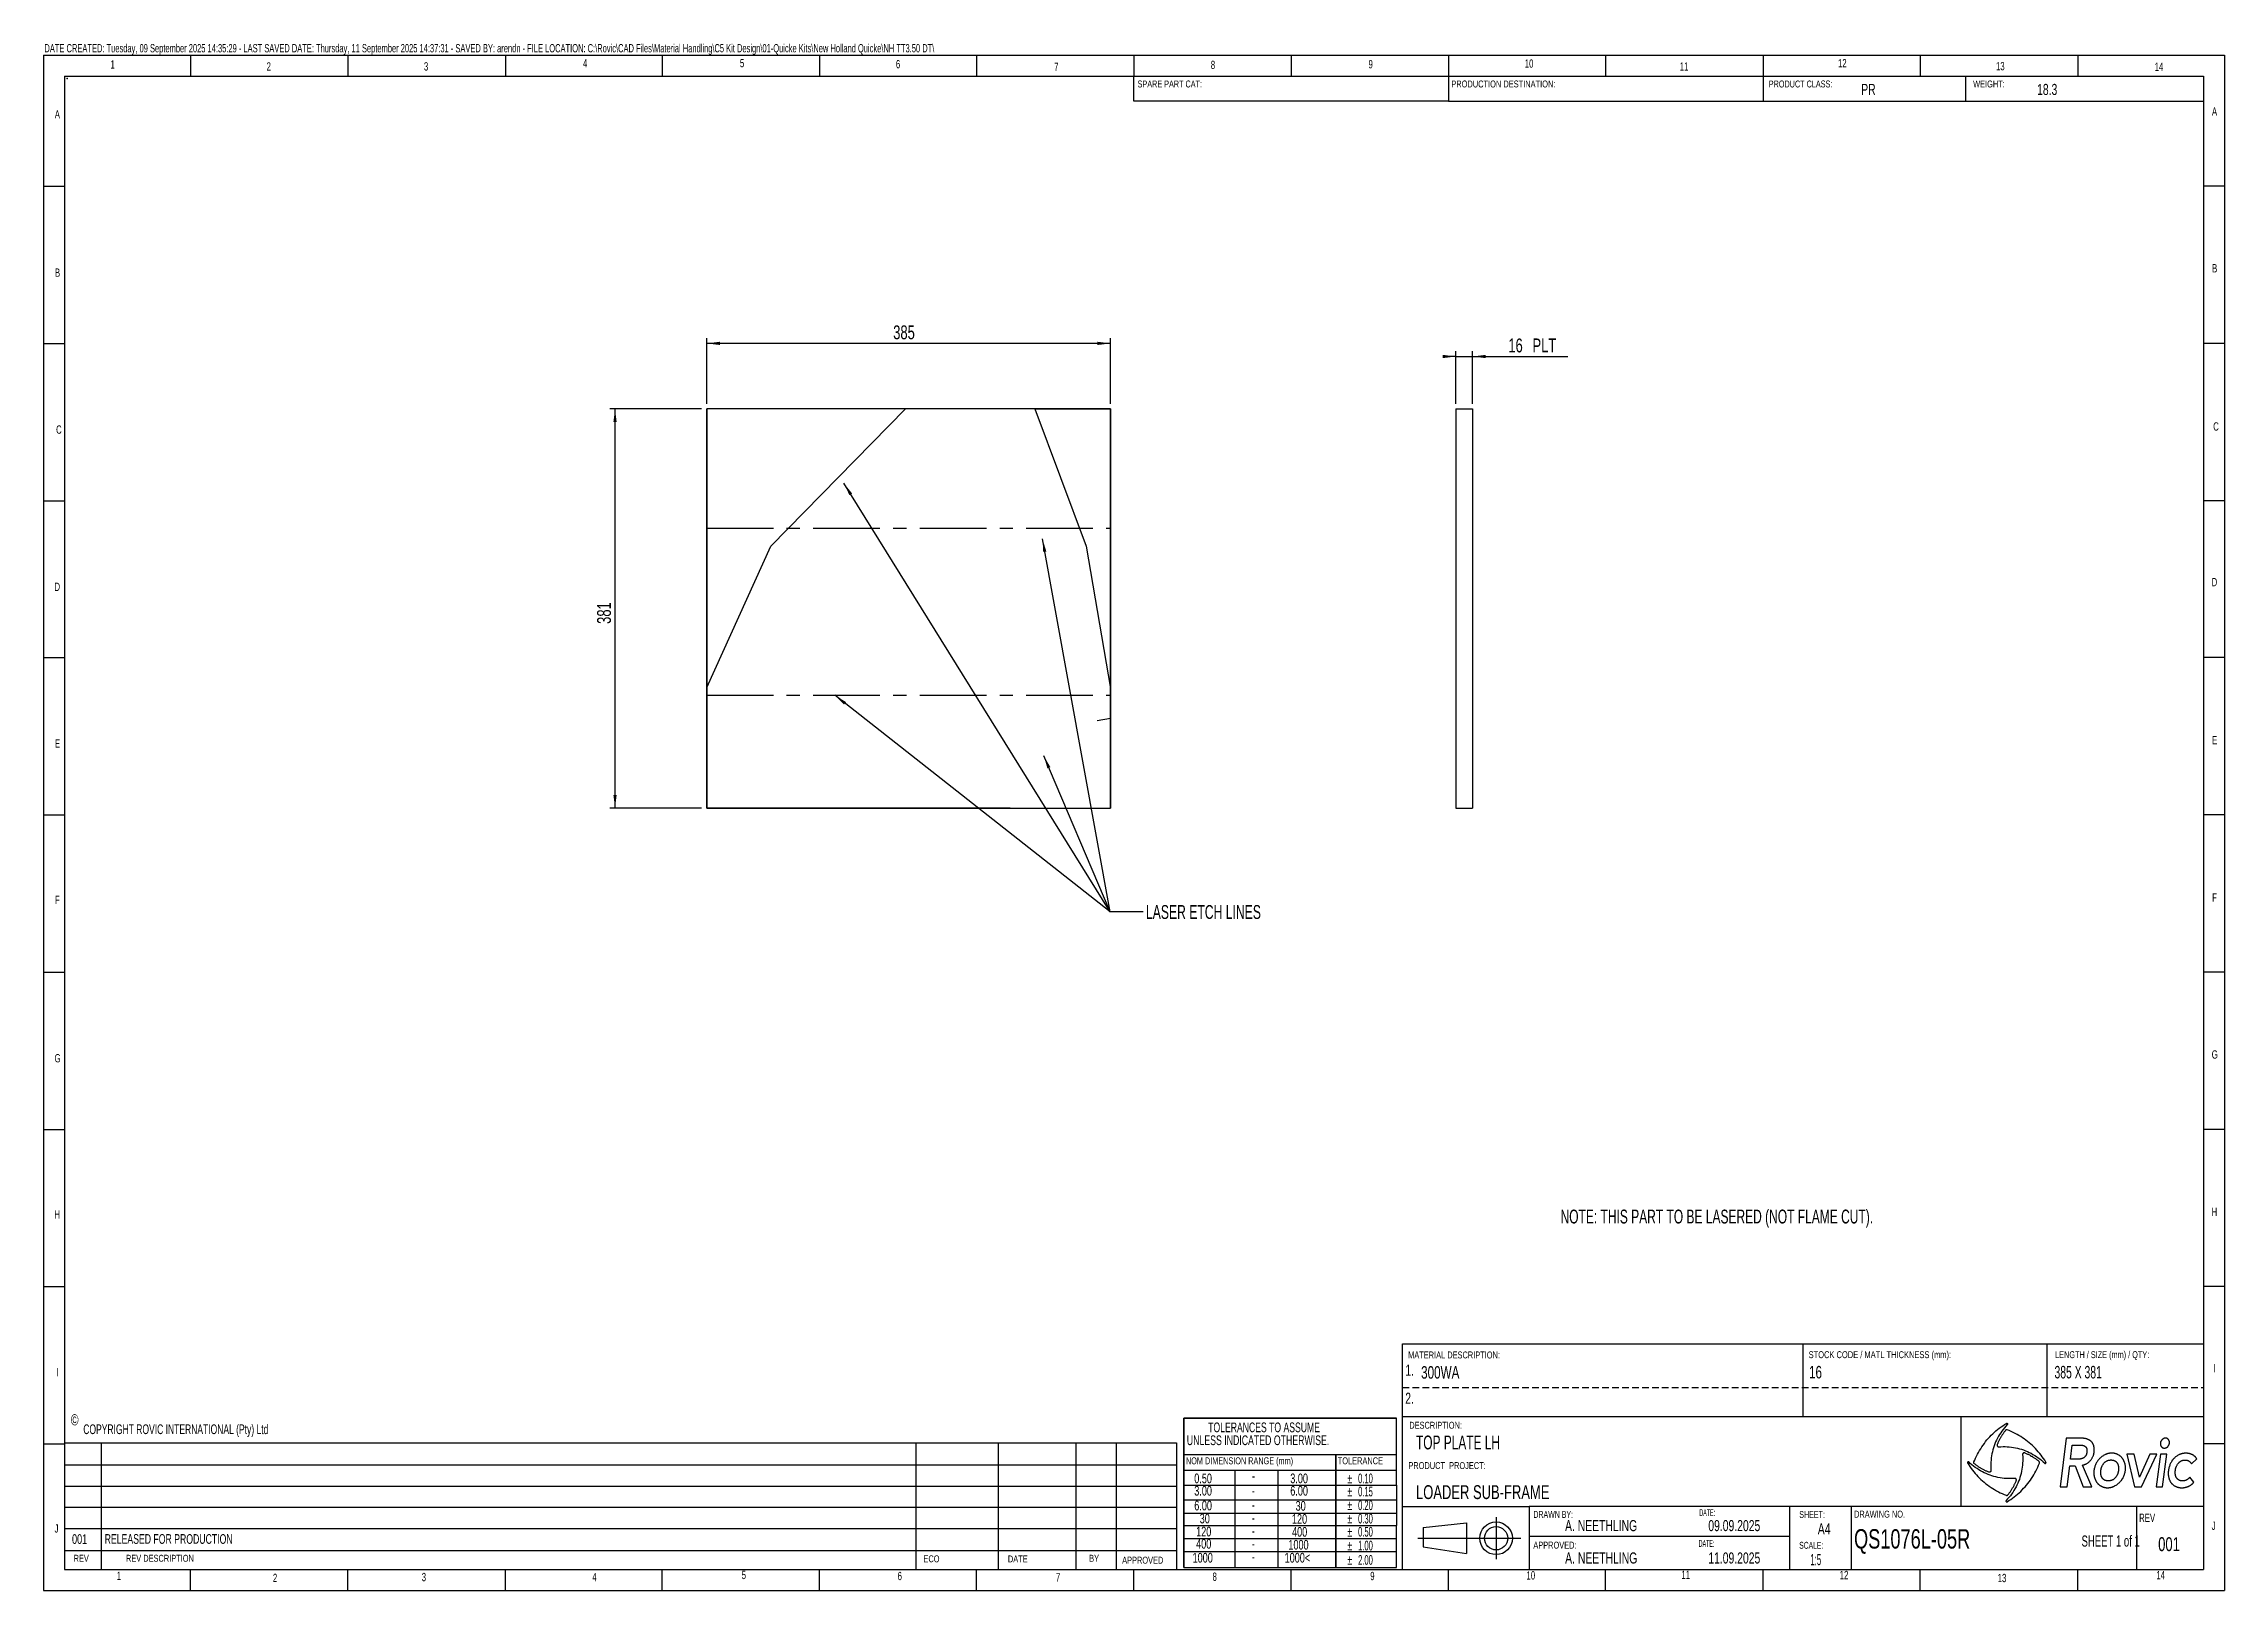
# Model space of a CAD drawing. Extents: x 10 to 2090, y 10 to 1486.
import ezdxf
from ezdxf.enums import TextEntityAlignment as Align

# ---------------------------------------------------------------- set-up
doc = ezdxf.new("R2010")
doc.units = 0
doc.header["$LTSCALE"] = 5
doc.header["$PDSIZE"] = -1
doc.linetypes.add('CENTERX2', pattern=[20.32, 12.7, -2.54, 2.54, -2.54])
doc.linetypes.add('HIDDEN', pattern=[1.905, 1.27, -0.635])
doc.layers.get('0').update_dxf_attribs({"linetype": 'CONTINUOUS'})
doc.layers.add('CK_LEVEL_255', color=7, linetype='CONTINUOUS')
doc.layers.add('COMPONENTS', color=7, linetype='CONTINUOUS')
doc.dimstyles.new('SLDDIMSTYLE0', dxfattribs={"dimtxt": 12.841593, "dimasz": 12.5, "dimexe": 0, "dimexo": 0.0625, "dimgap": 3.210398, "dimtad": 1, "dimrnd": 1e-09, "dimzin": 12, "dimsah": 1, "dimcen": 0.09, "dimazin": 3, "dimtfac": 1, "dimtofl": 0, "dimtmove": 0, "dimatfit": 3})
doc.dimstyles.new('SLDDIMSTYLE1', dxfattribs={"dimtxt": 12.841593, "dimasz": 12.5, "dimexe": 0, "dimexo": 0.0625, "dimgap": 3.210398, "dimtad": 1, "dimrnd": 1e-09, "dimzin": 12, "dimsah": 1, "dimcen": 0.09, "dimazin": 3, "dimtfac": 1, "dimtmove": 0, "dimatfit": 3})

msp = doc.modelspace()

# ---------------------------------------------------------------- texts
at = {"layer": 'COMPONENTS', "color": 7}
for s, height, width, p in [('DATE CREATED: Tuesday, 09 September 2025 14:35:29 - LAST SAVED DATE: Thursday, 11 September 2025 14:37:31 - SAVED BY: arendn - FILE LOCATION: C:\\Rovic\\CAD Files\\Material Handling\\C5 Kit Design\\01-Quicke Kits\\New Holland Quicke\\NH TT3.50 DT\\', 7.9375, 0.653333, (10.726, 1475.228)), ('1', 7.938, 0.7, (73.789, 1459.822)), ('2', 7.938, 0.7, (222.639, 1457.817)), ('3', 7.938, 0.7, (372.75, 1457.869)), ('4', 7.938, 0.7, (524.515, 1460.89)), ('5', 7.938, 0.7, (674.187, 1461.024)), ('6', 7.938, 0.7, (822.979, 1460.03)), ('7', 7.938, 0.7, (973.972, 1457.466)), ('8', 7.938, 0.7, (1123.387, 1459.315)), ('9', 7.938, 0.7, (1273.83, 1459.995)), ('10', 7.9375, 0.7, (1422.907, 1460.586)), ('11', 7.9375, 0.7, (1570.741, 1457.765)), ('12', 7.9375, 0.7, (1721.682, 1460.92)), ('13', 7.9375, 0.7, (1872.396, 1458.098)), ('14', 7.9375, 0.7, (2023.73, 1457.456)), ('SPARE PART CAT:', 6.61458, 0.653333, (1053.572, 1442.16)), ('PRODUCTION DESTINATION: ', 6.61458, 0.670833, (1352.8, 1442.16)), ('PRODUCT CLASS: ', 6.61458, 0.653333, (1655.673, 1442.16)), ('PR', 10.5833, 0.7, (1743.837, 1433.766)), ('WEIGHT:', 6.6146, 0.7, (1850.592, 1442.16)), ('18.3', 10.5833, 0.7, (1911.616, 1433.766)), ('A', 7.938, 0.7, (20.602, 1412.131)), ('A', 7.938, 0.7, (2078.396, 1414.788)), ('B', 7.938, 0.7, (20.762, 1261.096)), ('B', 7.938, 0.7, (2078.556, 1265.26)), ('C', 7.938, 0.7, (2079.644, 1114.342)), ('C', 7.938, 0.7, (21.851, 1111.334)), ('D', 7.938, 0.7, (20.295, 961.308)), ('D', 7.938, 0.7, (2078.089, 965.823)), ('E', 7.938, 0.7, (20.774, 811.798)), ('E', 7.938, 0.7, (2078.568, 815.033)), ('F', 7.938, 0.7, (20.811, 662.697)), ('F', 7.938, 0.7, (2078.604, 664.777)), ('G', 7.938, 0.7, (20.411, 511.504)), ('G', 7.938, 0.7, (2078.205, 515.09)), ('H', 7.938, 0.7, (2078.048, 364.857)), ('H', 7.938, 0.7, (20.254, 362.551)), ('NOTE:^JTHIS PART TO BE LASERED (NOT FLAME CUT).', 13.22917, 0.646739, (1457.024, 356.222)), ('MATERIAL DESCRIPTION:', 6.61458, 0.7, (1311.661, 229.448)), ('STOCK CODE / MATL THICKNESS (mm):', 6.61458, 0.64697, (1693.674, 229.73)), ('LENGTH / SIZE (mm) / QTY:', 6.61458, 0.63, (1928.843, 229.73)), ('I', 7.938, 0.7, (21.925, 211.85)), ('300WA', 11.9062, 0.7, (1324.008, 208.584)), ('16', 11.9062, 0.7, (1694.02, 208.801)), ('385 X 381', 11.9062, 0.622222, (1928.226, 208.801)), ('I', 7.938, 0.7, (2079.719, 215.787)), ('DESCRIPTION:', 6.61458, 0.7, (1312.728, 162.376)), ('TOP PLATE LH', 13.22917, 0.641667, (1319.145, 140.657)), ('PRODUCT ^JPROJECT:', 6.61458, 0.7, (1311.873, 123.91)), ('LOADER SUB-FRAME', 13.22917, 0.7, (1319.145, 93.284)), ('DRAWN BY:  ', 6.61458, 0.604545, (1431.12, 77.309)), ('DATE:           ', 6.61458, 0.459375, (1589.451, 78.954)), ('SHEET:  ', 6.6146, 0.6125, (1684.722, 77.221)), ('DRAWING NO.', 6.61458, 0.7, (1737.006, 77.534)), ('REV', 7.9375, 0.7, (2008.966, 72.939)), ('J', 7.938, 0.7, (20.377, 62.824)), ('A. NEETHLING', 10.58333, 0.7, (1461.335, 63.462)), ('09.09.2025', 10.5833, 0.7, (1597.981, 63.462)), ('A4', 10.5833, 0.7, (1702.441, 60.329)), ('QS1076L-05R', 18.52083, 0.7, (1737.006, 44.447)), ('SHEET^J1 of 1', 10.58333, 0.641667, (1954.043, 48.731)), ('J', 7.938, 0.7, (2078.171, 65.481)), ('APPROVED:', 6.6146, 0.7, (1431.068, 47.996)), ('A. NEETHLING', 10.58333, 0.7, (1461.436, 32.564)), ('DATE:           ', 6.61458, 0.459375, (1588.837, 49.641)), ('11.09.2025', 10.5833, 0.7, (1597.981, 32.564)), ('SCALE:   ', 6.6146, 0.583333, (1684.722, 47.821)), ('1:5   ', 10.5833, 0.525, (1695.316, 30.998)), ('001', 13.2292, 0.7, (2027.126, 43.63)), ('1', 7.938, 0.7, (79.802, 17.678)), ('2', 7.938, 0.7, (228.652, 15.672)), ('3', 7.938, 0.7, (370.665, 16.484)), ('4', 7.938, 0.7, (533.396, 16.484)), ('5', 7.938, 0.7, (675.833, 18.511)), ('6', 7.938, 0.7, (824.625, 17.517)), ('7', 7.938, 0.7, (975.618, 16.163)), ('8', 7.938, 0.7, (1125.033, 16.802)), ('9', 7.938, 0.7, (1275.476, 17.482)), ('10', 7.9375, 0.7, (1424.553, 18.073)), ('11', 7.9375, 0.7, (1572.387, 18.647)), ('12', 7.9375, 0.7, (1723.328, 18.407)), ('13', 7.9375, 0.7, (1874.042, 15.585)), ('14', 7.9375, 0.7, (2025.376, 18.338))]:
    msp.add_text(s, height=height, dxfattribs=dict(at, width=width)).set_placement(p, align=Align.BOTTOM_LEFT)
at = {"layer": 'COMPONENTS', "color": 8, "width": 0.7}
for s, p in [('1.', (1308.935, 211.737)), ('2.', (1308.849, 184.969))]:
    msp.add_text(s, height=10.5833, dxfattribs=at).set_placement(p, align=Align.BOTTOM_LEFT)
at = {"layer": 'COMPONENTS'}
for s, height, width, p in [('©', 10.583, 0.7, (35.952, 164.392)), ('COPYRIGHT ROVIC INTERNATIONAL (Pty) Ltd ', 9.26042, 0.65625, (47.797, 156.457)), ('001', 9.2604, 0.7, (37.049, 51.667)), ('RELEASED FOR PRODUCTION', 9.26042, 0.669565, (68.188, 51.763)), ('REV', 6.6146, 0.7, (38.539, 35.449)), ('REV DESCRIPTION', 6.61458, 0.7, (88.515, 35.449)), ('ECO', 6.6146, 0.7, (849.294, 34.937)), ('DATE', 6.6146, 0.7, (929.82, 34.801)), ('BY', 6.6146, 0.7, (1007.367, 35.449)), ('APPROVED', 6.6146, 0.7, (1038.828, 33.639))]:
    msp.add_text(s, height=height, dxfattribs=dict(at, width=width)).set_placement(p, align=Align.BOTTOM_LEFT)

# ---------------------------------------------------------------- blocks, each defined once
blk = doc.blocks.new('BLOCK17')
at = {"layer": 'CK_LEVEL_255'}
for p, q in [((94.3, 60.7), (88.5, 14.3)), ((109, 60.7), (94.3, 60.7)), ((98.4, 40.8), (100.1, 54.3)), ((100.1, 54.3), (106.8, 54.3)), ((159.1, 45.7), (152.1, 45.7)), ((152.1, 45.7), (159.5, 14.3)), ((164.1, 23.6), (159.1, 45.7)), ((174.2, 45.7), (164.1, 23.6)), ((166, 14.3), (180.9, 45.7)), ((180.9, 45.7), (174.2, 45.7)), ((184.1, 45.7), (180.1, 14.3)), ((190.3, 45.7), (184.1, 45.7)), ((186.3, 14.3), (190.3, 45.7)), ((189, 60.9), (188.9, 60.9)), ((192.8, 56), (192.8, 56)), ((95.1, 14.3), (97.6, 34.3)), ((97.6, 34.3), (102.9, 34.3)), ((105, 40.8), (98.4, 40.8)), ((102.9, 34.3), (110.6, 14.3)), ((118.7, 14.3), (109.7, 35.1)), ((127.4, 30), (127.4, 30)), ((138.1, 40), (138.2, 40)), ((144.1, 30.1), (144.1, 29.7)), ((208.9, 20.8), (208.8, 20.8)), ((212.3, 23.7), (211.9, 23.2)), ((216.1, 18.7), (212.3, 23.7)), ((213.5, 36.8), (213.8, 36.4)), ((213.8, 36.4), (219, 41)), ((219, 41), (218.7, 41.5)), ((88.5, 14.3), (95.1, 14.3)), ((110.6, 14.3), (118.7, 14.3)), ((133.5, 20.1), (133.3, 20.1)), ((159.5, 14.3), (166, 14.3)), ((180.1, 14.3), (186.3, 14.3)), ((215.8, 18.4), (216.1, 18.7))]:
    blk.add_line(p, q, dxfattribs=at)
for points in [[(22.4, 29.3), (22.4, 29.2), (22.3, 29.1), (22.3, 29), (22.2, 28.9), (22.1, 28.8), (22.1, 28.8), (22, 28.7), (21.9, 28.6), (21.9, 28.6), (21.8, 28.5), (21.7, 28.5), (21.6, 28.4), (21.5, 28.4), (21.4, 28.4), (21.3, 28.4), (21.2, 28.3), (21.1, 28.3), (21, 28.3), (20.9, 28.3), (20.8, 28.3), (20.7, 28.3), (20.6, 28.4), (20.5, 28.4), (20.4, 28.4), (19.8, 28.7), (19.2, 28.9), (18.6, 29.2), (18, 29.5), (17.4, 29.7), (16.8, 30), (16.2, 30.3), (15.6, 30.6), (15.1, 30.9), (14.5, 31.2), (13.9, 31.6), (13.3, 31.9), (12.8, 32.2), (12.2, 32.6), (11.6, 32.9), (11.1, 33.3), (10.5, 33.6), (10, 34), (9.4, 34.4), (8.9, 34.8), (8.4, 35.2), (7.8, 35.6), (7.3, 36), (6.8, 36.4), (6.7, 36.4), (6.7, 36.5), (6.6, 36.5), (6.6, 36.6), (6.5, 36.7), (6.5, 36.7), (6.4, 36.8), (6.4, 36.9), (6.4, 36.9), (6.3, 37), (6.3, 37.1), (6.3, 37.2), (6.3, 37.2), (6.2, 37.3), (6.2, 37.4), (6.2, 37.5), (6.2, 37.5), (6.2, 37.6), (6.2, 37.7), (6.2, 37.8), (6.3, 37.9), (6.3, 37.9), (6.3, 38), (6.3, 38.1), (7.1, 40), (7.9, 41.9), (8.8, 43.7), (9.7, 45.6), (10.7, 47.3), (11.7, 49.1), (12.7, 50.8), (13.9, 52.6), (15, 54.2), (16.2, 55.9), (17.4, 57.5), (18.7, 59.1), (20, 60.6), (21.4, 62.1), (22.8, 63.6), (24.3, 65), (25.7, 66.4), (27.3, 67.7), (28.8, 69), (30.4, 70.3), (32.1, 71.5), (33.7, 72.7), (35.4, 73.8), (37.2, 74.9)], [(37.2, 74.9), (37.2, 75), (37.3, 75), (37.3, 75), (37.3, 75), (37.4, 75), (37.4, 75), (37.4, 75), (37.5, 75), (37.5, 75), (37.6, 75), (37.6, 75), (37.7, 75), (37.7, 75), (37.7, 75), (37.8, 75), (37.8, 75), (37.8, 75), (37.9, 75), (37.9, 75), (38, 74.9), (38, 74.9), (38, 74.9), (38.1, 74.9), (38.1, 74.8), (38.1, 74.8), (38.2, 74.8), (38.2, 74.7), (38.2, 74.7), (38.2, 74.6), (38.3, 74.6), (38.3, 74.5), (38.3, 74.5), (38.3, 74.5), (38.3, 74.4), (38.3, 74.4), (38.3, 74.3), (38.3, 74.3), (38.3, 74.2), (38.3, 74.2), (38.3, 74.1), (38.3, 74.1), (38.3, 74), (38.2, 74), (38.2, 73.9), (38.2, 73.9), (38.2, 73.9), (38.1, 73.8), (38.1, 73.8), (36.7, 72.3), (35.4, 70.8), (34.1, 69.2), (32.9, 67.6), (31.8, 66), (30.7, 64.3), (29.7, 62.6), (28.7, 60.8), (27.9, 59), (27, 57.2), (26.3, 55.4), (25.6, 53.6), (24.9, 51.7), (24.4, 49.8), (23.9, 47.8), (23.4, 45.9), (23.1, 44), (22.8, 42), (22.6, 40), (22.4, 38), (22.3, 36), (22.3, 34), (22.4, 32), (22.5, 30), (22.5, 29.9), (22.5, 29.9), (22.5, 29.9), (22.5, 29.8), (22.5, 29.8), (22.5, 29.8), (22.5, 29.7), (22.5, 29.7), (22.5, 29.7), (22.5, 29.7), (22.5, 29.6), (22.5, 29.6), (22.5, 29.6), (22.5, 29.5), (22.5, 29.5), (22.5, 29.5), (22.5, 29.5), (22.5, 29.4), (22.4, 29.4), (22.4, 29.4), (22.4, 29.4), (22.4, 29.3), (22.4, 29.3), (22.4, 29.3)], [(75, 37.9), (73.9, 39.7), (72.7, 41.4), (71.5, 43.1), (70.3, 44.7), (69.1, 46.3), (67.7, 47.8), (66.4, 49.4), (65, 50.9), (63.6, 52.3), (62.1, 53.7), (60.6, 55.1), (59.1, 56.4), (57.5, 57.7), (55.9, 58.9), (54.3, 60.1), (52.6, 61.3), (50.9, 62.4), (49.1, 63.4), (47.4, 64.4), (45.6, 65.4), (43.7, 66.3), (41.9, 67.2), (40, 68), (38.1, 68.8), (38, 68.8), (38, 68.8), (37.9, 68.9), (37.8, 68.9), (37.7, 68.9), (37.6, 68.9), (37.6, 68.9), (37.5, 68.9), (37.4, 68.9), (37.3, 68.9), (37.3, 68.9), (37.2, 68.8), (37.1, 68.8), (37, 68.8), (37, 68.8), (36.9, 68.7), (36.8, 68.7), (36.8, 68.7), (36.7, 68.6), (36.6, 68.6), (36.6, 68.5), (36.5, 68.5), (36.4, 68.4), (36.4, 68.3), (36, 67.8), (35.6, 67.3), (35.2, 66.8), (34.8, 66.2), (34.4, 65.7), (34, 65.1), (33.7, 64.6), (33.3, 64), (32.9, 63.5), (32.6, 62.9), (32.3, 62.4), (31.9, 61.8), (31.6, 61.2), (31.3, 60.6), (31, 60.1), (30.6, 59.5), (30.3, 58.9), (30.1, 58.3), (29.8, 57.7), (29.5, 57.1), (29.2, 56.5), (29, 55.9), (28.7, 55.3), (28.5, 54.7), (28.4, 54.6), (28.4, 54.5), (28.4, 54.4), (28.4, 54.3), (28.3, 54.2), (28.3, 54.1), (28.3, 54), (28.4, 53.9), (28.4, 53.8), (28.4, 53.7), (28.4, 53.6), (28.5, 53.5), (28.5, 53.4), (28.6, 53.3), (28.6, 53.3), (28.7, 53.2), (28.7, 53.1), (28.8, 53), (28.9, 53), (28.9, 52.9), (29, 52.9), (29.1, 52.8), (29.2, 52.8), (29.3, 52.7)], [(29.3, 52.7), (29.3, 52.7), (29.3, 52.7), (29.4, 52.7), (29.4, 52.7), (29.4, 52.7), (29.5, 52.7), (29.5, 52.7), (29.5, 52.6), (29.5, 52.6), (29.6, 52.6), (29.6, 52.6), (29.6, 52.6), (29.7, 52.6), (29.7, 52.6), (29.7, 52.6), (29.7, 52.6), (29.8, 52.6), (29.8, 52.6), (29.8, 52.6), (29.9, 52.6), (29.9, 52.6), (29.9, 52.6), (29.9, 52.6), (30, 52.6), (32, 52.7), (34, 52.8), (36, 52.8), (38, 52.7), (40, 52.6), (42, 52.3), (44, 52), (45.9, 51.7), (47.9, 51.3), (49.8, 50.8), (51.7, 50.2), (53.6, 49.6), (55.4, 48.9), (57.3, 48.1), (59.1, 47.3), (60.8, 46.4), (62.6, 45.4), (64.3, 44.4), (66, 43.3), (67.6, 42.2), (69.2, 41), (70.8, 39.7), (72.3, 38.4), (73.8, 37), (73.8, 37), (73.9, 36.9), (73.9, 36.9), (74, 36.9), (74, 36.9), (74, 36.8), (74.1, 36.8), (74.1, 36.8), (74.2, 36.8), (74.2, 36.8), (74.3, 36.8), (74.3, 36.8), (74.4, 36.8), (74.4, 36.8), (74.5, 36.8), (74.5, 36.8), (74.6, 36.8), (74.6, 36.9), (74.7, 36.9), (74.7, 36.9), (74.7, 36.9), (74.8, 37), (74.8, 37), (74.9, 37), (74.9, 37.1), (74.9, 37.1), (74.9, 37.1), (75, 37.2), (75, 37.2), (75, 37.2), (75, 37.3), (75, 37.3), (75, 37.3), (75.1, 37.4), (75.1, 37.4), (75.1, 37.5), (75.1, 37.5), (75.1, 37.5), (75.1, 37.6), (75.1, 37.6), (75.1, 37.7), (75.1, 37.7), (75, 37.7), (75, 37.8), (75, 37.8), (75, 37.9), (75, 37.9), (75, 37.9)], [(52.7, 45.8), (52.7, 45.8), (52.7, 45.8), (52.7, 45.7), (52.7, 45.7), (52.7, 45.7), (52.7, 45.7), (52.7, 45.6), (52.7, 45.6), (52.7, 45.6), (52.7, 45.5), (52.7, 45.5), (52.6, 45.5), (52.6, 45.5), (52.6, 45.4), (52.6, 45.4), (52.6, 45.4), (52.6, 45.3), (52.6, 45.3), (52.6, 45.3), (52.6, 45.3), (52.6, 45.2), (52.6, 45.2), (52.6, 45.2), (52.6, 45.1), (52.8, 43.1), (52.8, 41.1), (52.8, 39.1), (52.7, 37.1), (52.6, 35.1), (52.4, 33.1), (52.1, 31.1), (51.7, 29.2), (51.3, 27.2), (50.8, 25.3), (50.2, 23.4), (49.6, 21.5), (48.9, 19.7), (48.1, 17.9), (47.3, 16), (46.4, 14.3), (45.4, 12.5), (44.4, 10.8), (43.3, 9.1), (42.2, 7.5), (41, 5.9), (39.7, 4.3), (38.4, 2.8), (37, 1.3), (37, 1.3), (37, 1.2), (36.9, 1.2), (36.9, 1.2), (36.9, 1.1), (36.9, 1.1), (36.9, 1), (36.8, 1), (36.8, 0.9), (36.8, 0.9), (36.8, 0.8), (36.8, 0.8), (36.8, 0.7), (36.8, 0.7), (36.8, 0.6), (36.8, 0.6), (36.9, 0.5), (36.9, 0.5), (36.9, 0.5), (36.9, 0.4), (36.9, 0.4), (37, 0.3), (37, 0.3), (37, 0.3), (37.1, 0.2), (37.1, 0.2), (37.1, 0.2), (37.2, 0.2), (37.2, 0.1), (37.3, 0.1), (37.3, 0.1), (37.3, 0.1), (37.4, 0.1), (37.4, 0.1), (37.4, 0.1), (37.5, 0.1), (37.5, 0), (37.6, 0), (37.6, 0), (37.6, 0.1), (37.7, 0.1), (37.7, 0.1), (37.8, 0.1), (37.8, 0.1), (37.8, 0.1), (37.9, 0.1), (37.9, 0.1), (38, 0.2)], [(38, 0.2), (39.7, 1.3), (41.4, 2.4), (43.1, 3.6), (44.7, 4.8), (46.3, 6.1), (47.9, 7.4), (49.4, 8.7), (50.9, 10.1), (52.3, 11.5), (53.7, 13), (55.1, 14.5), (56.4, 16), (57.7, 17.6), (58.9, 19.2), (60.1, 20.9), (61.3, 22.5), (62.4, 24.2), (63.5, 26), (64.5, 27.7), (65.4, 29.5), (66.4, 31.4), (67.2, 33.2), (68, 35.1), (68.8, 37), (68.8, 37.1), (68.9, 37.2), (68.9, 37.2), (68.9, 37.3), (68.9, 37.4), (68.9, 37.5), (68.9, 37.6), (68.9, 37.6), (68.9, 37.7), (68.9, 37.8), (68.9, 37.9), (68.9, 37.9), (68.8, 38), (68.8, 38.1), (68.8, 38.2), (68.8, 38.2), (68.7, 38.3), (68.7, 38.4), (68.6, 38.4), (68.6, 38.5), (68.5, 38.6), (68.5, 38.6), (68.4, 38.7), (68.4, 38.7), (67.8, 39.1), (67.3, 39.5), (66.8, 39.9), (66.2, 40.3), (65.7, 40.7), (65.2, 41.1), (64.6, 41.4), (64.1, 41.8), (63.5, 42.2), (62.9, 42.5), (62.4, 42.9), (61.8, 43.2), (61.2, 43.5), (60.7, 43.8), (60.1, 44.2), (59.5, 44.5), (58.9, 44.8), (58.3, 45.1), (57.7, 45.3), (57.1, 45.6), (56.5, 45.9), (55.9, 46.2), (55.3, 46.4), (54.7, 46.7), (54.6, 46.7), (54.5, 46.7), (54.4, 46.7), (54.3, 46.8), (54.2, 46.8), (54.1, 46.8), (54, 46.8), (53.9, 46.8), (53.8, 46.7), (53.7, 46.7), (53.6, 46.7), (53.5, 46.6), (53.5, 46.6), (53.4, 46.6), (53.3, 46.5), (53.2, 46.5), (53.1, 46.4), (53.1, 46.3), (53, 46.3), (52.9, 46.2), (52.9, 46.1), (52.8, 46), (52.8, 45.9), (52.7, 45.8)], [(110.8, 42), (110.7, 41.9), (110.5, 41.8), (110.3, 41.7), (110.1, 41.6), (109.9, 41.5), (109.7, 41.5), (109.5, 41.4), (109.3, 41.3), (109, 41.2), (108.8, 41.2), (108.6, 41.1), (108.3, 41.1), (108.1, 41), (107.8, 41), (107.6, 40.9), (107.3, 40.9), (107, 40.9), (106.8, 40.8), (106.5, 40.8), (106.2, 40.8), (105.9, 40.8), (105.6, 40.8), (105.3, 40.8), (105, 40.8)], [(106.8, 54.3), (107.1, 54.3), (107.4, 54.3), (107.7, 54.3), (108, 54.3), (108.3, 54.2), (108.6, 54.2), (108.8, 54.2), (109.1, 54.2), (109.3, 54.1), (109.6, 54.1), (109.8, 54), (110.1, 54), (110.3, 53.9), (110.5, 53.9), (110.7, 53.8), (110.9, 53.7), (111.1, 53.7), (111.3, 53.6), (111.5, 53.5), (111.7, 53.4), (111.8, 53.3), (112, 53.2), (112.2, 53.1), (112.3, 53)], [(111.5, 60.6), (111.4, 60.6), (111.3, 60.6), (111.2, 60.6), (111.1, 60.6), (111, 60.6), (110.9, 60.6), (110.8, 60.7), (110.7, 60.7), (110.6, 60.7), (110.5, 60.7), (110.4, 60.7), (110.3, 60.7), (110.2, 60.7), (110.1, 60.7), (110, 60.7), (109.9, 60.7), (109.8, 60.7), (109.7, 60.7), (109.6, 60.7), (109.5, 60.7), (109.4, 60.7), (109.2, 60.7), (109.1, 60.7), (109, 60.7)], [(114.1, 47.6), (114, 47.3), (114, 46.9), (113.9, 46.6), (113.8, 46.3), (113.8, 46), (113.7, 45.8), (113.6, 45.5), (113.5, 45.2), (113.4, 45), (113.3, 44.7), (113.1, 44.5), (113, 44.2), (112.9, 44), (112.7, 43.8), (112.6, 43.6), (112.4, 43.4), (112.2, 43.2), (112.1, 43), (111.9, 42.8), (111.7, 42.6), (111.5, 42.5), (111.3, 42.3), (111.1, 42.2), (110.8, 42)], [(119.1, 56.6), (118.9, 56.9), (118.7, 57.1), (118.4, 57.4), (118.2, 57.6), (118, 57.9), (117.7, 58.1), (117.4, 58.3), (117.2, 58.5), (116.9, 58.7), (116.6, 58.9), (116.3, 59.1), (116, 59.3), (115.7, 59.4), (115.3, 59.6), (115, 59.7), (114.6, 59.9), (114.3, 60), (113.9, 60.1), (113.5, 60.2), (113.2, 60.3), (112.8, 60.4), (112.4, 60.5), (112, 60.5), (111.5, 60.6)], [(112.3, 53), (112.5, 52.9), (112.7, 52.8), (112.8, 52.6), (113, 52.5), (113.1, 52.3), (113.3, 52.1), (113.4, 51.9), (113.5, 51.7), (113.6, 51.5), (113.7, 51.3), (113.8, 51.1), (113.9, 50.9), (113.9, 50.7), (114, 50.4), (114, 50.2), (114.1, 49.9), (114.1, 49.7), (114.1, 49.4), (114.1, 49.1), (114.1, 48.8), (114.1, 48.5), (114.1, 48.2), (114.1, 47.9), (114.1, 47.6)], [(114, 36.8), (114.5, 37), (114.9, 37.4), (115.4, 37.7), (115.8, 38), (116.2, 38.4), (116.6, 38.8), (117, 39.1), (117.4, 39.6), (117.7, 40), (118, 40.4), (118.4, 40.8), (118.7, 41.3), (119, 41.8), (119.2, 42.2), (119.5, 42.7), (119.7, 43.2), (119.9, 43.7), (120.2, 44.3), (120.3, 44.8), (120.5, 45.3), (120.6, 45.8), (120.8, 46.4), (120.9, 46.9), (120.9, 47.5)], [(121.1, 49.7), (121.1, 50.1), (121.1, 50.4), (121.1, 50.7), (121, 51.1), (121, 51.4), (121, 51.7), (120.9, 52), (120.9, 52.3), (120.8, 52.6), (120.7, 52.9), (120.7, 53.2), (120.6, 53.5), (120.5, 53.8), (120.4, 54.1), (120.3, 54.4), (120.2, 54.6), (120.1, 54.9), (120, 55.2), (119.8, 55.4), (119.7, 55.7), (119.6, 55.9), (119.4, 56.1), (119.3, 56.4), (119.1, 56.6)], [(131, 44.9), (130.4, 44.5), (129.7, 44.2), (129.1, 43.7), (128.4, 43.3), (127.8, 42.8), (127.2, 42.3), (126.7, 41.8), (126.1, 41.3), (125.6, 40.7), (125.1, 40.1), (124.6, 39.5), (124.2, 38.9), (123.7, 38.2), (123.3, 37.6), (123, 36.9), (122.6, 36.2), (122.3, 35.5), (122, 34.7), (121.7, 34), (121.5, 33.2), (121.3, 32.5), (121.1, 31.7), (120.9, 30.9), (120.8, 30.1)], [(120.9, 47.5), (121, 47.6), (121, 47.6), (121, 47.7), (121, 47.8), (121, 47.9), (121, 48), (121, 48.1), (121, 48.2), (121, 48.3), (121, 48.4), (121, 48.5), (121, 48.6), (121.1, 48.7), (121.1, 48.8), (121.1, 48.9), (121.1, 49), (121.1, 49.1), (121.1, 49.2), (121.1, 49.2), (121.1, 49.3), (121.1, 49.4), (121.1, 49.5), (121.1, 49.6), (121.1, 49.7)], [(134.3, 46.1), (134.1, 46.1), (134, 46), (133.9, 46), (133.7, 45.9), (133.6, 45.9), (133.5, 45.9), (133.3, 45.8), (133.2, 45.8), (133.1, 45.7), (132.9, 45.7), (132.8, 45.6), (132.6, 45.6), (132.5, 45.5), (132.4, 45.5), (132.2, 45.4), (132.1, 45.4), (132, 45.3), (131.8, 45.3), (131.7, 45.2), (131.6, 45.1), (131.4, 45.1), (131.3, 45), (131.2, 45), (131, 44.9)], [(137.7, 46.5), (137.6, 46.5), (137.4, 46.5), (137.3, 46.5), (137.2, 46.5), (137, 46.5), (136.9, 46.5), (136.7, 46.5), (136.6, 46.5), (136.4, 46.5), (136.3, 46.4), (136.1, 46.4), (136, 46.4), (135.9, 46.4), (135.7, 46.4), (135.6, 46.3), (135.4, 46.3), (135.3, 46.3), (135.1, 46.3), (135, 46.2), (134.9, 46.2), (134.7, 46.2), (134.6, 46.2), (134.4, 46.1), (134.3, 46.1)], [(139.5, 46.4), (139.4, 46.4), (139.3, 46.4), (139.3, 46.4), (139.2, 46.4), (139.1, 46.5), (139, 46.5), (139, 46.5), (138.9, 46.5), (138.8, 46.5), (138.8, 46.5), (138.7, 46.5), (138.6, 46.5), (138.5, 46.5), (138.5, 46.5), (138.4, 46.5), (138.3, 46.5), (138.3, 46.5), (138.2, 46.5), (138.1, 46.5), (138, 46.5), (138, 46.5), (137.9, 46.5), (137.8, 46.5), (137.7, 46.5)], [(147.7, 41.8), (147.4, 42.1), (147.2, 42.4), (146.9, 42.7), (146.6, 43), (146.3, 43.3), (146, 43.6), (145.7, 43.8), (145.4, 44.1), (145.1, 44.3), (144.7, 44.5), (144.4, 44.7), (144, 44.9), (143.7, 45.1), (143.3, 45.3), (143, 45.5), (142.6, 45.6), (142.2, 45.8), (141.9, 45.9), (141.5, 46), (141.1, 46.1), (140.7, 46.2), (140.3, 46.3), (139.9, 46.4), (139.5, 46.4)], [(150.8, 32.3), (150.8, 32.8), (150.8, 33.2), (150.8, 33.6), (150.7, 34.1), (150.7, 34.5), (150.6, 35), (150.6, 35.4), (150.5, 35.8), (150.4, 36.2), (150.3, 36.6), (150.1, 37.1), (150, 37.5), (149.9, 37.9), (149.7, 38.2), (149.6, 38.6), (149.4, 39), (149.2, 39.4), (149, 39.8), (148.8, 40.1), (148.6, 40.5), (148.4, 40.8), (148.2, 41.2), (147.9, 41.5), (147.7, 41.8)], [(184.2, 56.2), (184.2, 56.1), (184.2, 56.1), (184.2, 56.1), (184.2, 56.1), (184.2, 56), (184.2, 56), (184.1, 56), (184.1, 55.9), (184.1, 55.9), (184.1, 55.9), (184.1, 55.9), (184.1, 55.8), (184.1, 55.8), (184.1, 55.8), (184.1, 55.8), (184.1, 55.7), (184.1, 55.7), (184.1, 55.7), (184.1, 55.7), (184.1, 55.6), (184.1, 55.6), (184.1, 55.6), (184.1, 55.6), (184.1, 55.5)], [(184.1, 55.5), (184.1, 55.4), (184.1, 55.3), (184.1, 55.1), (184.2, 55), (184.2, 54.9), (184.2, 54.8), (184.2, 54.6), (184.2, 54.5), (184.3, 54.4), (184.3, 54.3), (184.3, 54.2), (184.4, 54), (184.4, 53.9), (184.5, 53.8), (184.5, 53.7), (184.5, 53.6), (184.6, 53.5), (184.7, 53.4), (184.7, 53.3), (184.8, 53.2), (184.8, 53), (184.9, 52.9), (185, 52.9), (185.1, 52.8)], [(187.1, 60.4), (186.9, 60.3), (186.7, 60.2), (186.5, 60), (186.3, 59.9), (186.2, 59.8), (186, 59.6), (185.8, 59.5), (185.7, 59.3), (185.5, 59.2), (185.4, 59), (185.3, 58.8), (185.1, 58.6), (185, 58.4), (184.9, 58.3), (184.8, 58.1), (184.7, 57.9), (184.6, 57.7), (184.5, 57.5), (184.4, 57.2), (184.4, 57), (184.3, 56.8), (184.2, 56.6), (184.2, 56.4), (184.2, 56.2)], [(185.1, 52.8), (185.1, 52.7), (185.2, 52.6), (185.3, 52.5), (185.4, 52.4), (185.5, 52.3), (185.6, 52.2), (185.6, 52.2), (185.7, 52.1), (185.8, 52), (185.9, 51.9), (186, 51.9), (186.1, 51.8), (186.2, 51.8), (186.3, 51.7), (186.5, 51.7), (186.6, 51.6), (186.7, 51.6), (186.8, 51.5), (186.9, 51.5), (187, 51.5), (187.1, 51.4), (187.2, 51.4), (187.4, 51.4), (187.5, 51.4)], [(188, 60.7), (188, 60.7), (187.9, 60.7), (187.9, 60.7), (187.8, 60.7), (187.8, 60.7), (187.8, 60.7), (187.7, 60.6), (187.7, 60.6), (187.6, 60.6), (187.6, 60.6), (187.6, 60.6), (187.5, 60.6), (187.5, 60.6), (187.4, 60.5), (187.4, 60.5), (187.4, 60.5), (187.3, 60.5), (187.3, 60.5), (187.3, 60.5), (187.2, 60.4), (187.2, 60.4), (187.1, 60.4), (187.1, 60.4), (187.1, 60.4)], [(187.5, 51.4), (187.5, 51.4), (187.5, 51.4), (187.5, 51.4), (187.5, 51.4), (187.6, 51.4), (187.6, 51.4), (187.6, 51.4), (187.6, 51.4), (187.6, 51.4), (187.7, 51.4), (187.7, 51.4), (187.7, 51.4), (187.7, 51.4), (187.7, 51.4), (187.8, 51.3), (187.8, 51.3), (187.8, 51.3), (187.8, 51.3), (187.8, 51.3), (187.9, 51.3), (187.9, 51.3), (187.9, 51.3), (187.9, 51.3), (188, 51.3)], [(188.9, 60.9), (188.8, 60.9), (188.8, 60.9), (188.8, 60.9), (188.7, 60.8), (188.7, 60.8), (188.7, 60.8), (188.6, 60.8), (188.6, 60.8), (188.5, 60.8), (188.5, 60.8), (188.5, 60.8), (188.4, 60.8), (188.4, 60.8), (188.4, 60.8), (188.3, 60.8), (188.3, 60.8), (188.2, 60.8), (188.2, 60.8), (188.2, 60.8), (188.1, 60.8), (188.1, 60.8), (188.1, 60.7), (188, 60.7), (188, 60.7)], [(188, 51.3), (188, 51.3), (188, 51.3), (188.1, 51.3), (188.1, 51.3), (188.2, 51.4), (188.2, 51.4), (188.2, 51.4), (188.3, 51.4), (188.3, 51.4), (188.4, 51.4), (188.4, 51.4), (188.5, 51.4), (188.5, 51.4), (188.5, 51.4), (188.6, 51.4), (188.6, 51.4), (188.7, 51.4), (188.7, 51.4), (188.7, 51.4), (188.8, 51.4), (188.8, 51.4), (188.9, 51.5), (188.9, 51.5), (188.9, 51.5)], [(188.9, 51.5), (189, 51.5), (189, 51.5), (189.1, 51.5), (189.1, 51.5), (189.1, 51.5), (189.2, 51.5), (189.2, 51.6), (189.3, 51.6), (189.3, 51.6), (189.3, 51.6), (189.4, 51.6), (189.4, 51.6), (189.4, 51.6), (189.5, 51.7), (189.5, 51.7), (189.6, 51.7), (189.6, 51.7), (189.6, 51.7), (189.7, 51.7), (189.7, 51.8), (189.8, 51.8), (189.8, 51.8), (189.8, 51.8), (189.9, 51.8)], [(189.5, 60.8), (189.4, 60.8), (189.4, 60.8), (189.4, 60.8), (189.4, 60.8), (189.4, 60.8), (189.3, 60.8), (189.3, 60.8), (189.3, 60.8), (189.3, 60.8), (189.3, 60.8), (189.2, 60.8), (189.2, 60.9), (189.2, 60.9), (189.2, 60.9), (189.2, 60.9), (189.1, 60.9), (189.1, 60.9), (189.1, 60.9), (189.1, 60.9), (189.1, 60.9), (189, 60.9), (189, 60.9), (189, 60.9), (189, 60.9)], [(191.9, 59.4), (191.8, 59.5), (191.7, 59.6), (191.6, 59.7), (191.6, 59.8), (191.5, 59.9), (191.4, 60), (191.3, 60.1), (191.2, 60.1), (191.1, 60.2), (191, 60.3), (190.9, 60.3), (190.8, 60.4), (190.7, 60.4), (190.6, 60.5), (190.5, 60.5), (190.4, 60.6), (190.3, 60.6), (190.2, 60.7), (190, 60.7), (189.9, 60.7), (189.8, 60.8), (189.7, 60.8), (189.6, 60.8), (189.5, 60.8)], [(189.9, 51.8), (190.1, 51.9), (190.2, 52), (190.4, 52.2), (190.6, 52.3), (190.8, 52.4), (190.9, 52.6), (191.1, 52.7), (191.2, 52.9), (191.4, 53), (191.5, 53.2), (191.7, 53.4), (191.8, 53.5), (191.9, 53.7), (192, 53.9), (192.1, 54.1), (192.2, 54.3), (192.3, 54.5), (192.4, 54.7), (192.5, 54.9), (192.6, 55.1), (192.6, 55.3), (192.7, 55.5), (192.7, 55.7), (192.8, 56)], [(201.7, 44.9), (201, 44.6), (200.4, 44.2), (199.8, 43.8), (199.2, 43.4), (198.6, 42.9), (198, 42.4), (197.5, 41.9), (196.9, 41.4), (196.4, 40.8), (196, 40.3), (195.5, 39.7), (195.1, 39), (194.7, 38.4), (194.3, 37.7), (193.9, 37), (193.6, 36.3), (193.2, 35.6), (193, 34.8), (192.7, 34), (192.5, 33.3), (192.3, 32.5), (192.1, 31.7), (191.9, 30.8), (191.8, 30)], [(192.8, 56.7), (192.8, 56.8), (192.8, 56.9), (192.8, 57.1), (192.8, 57.2), (192.8, 57.3), (192.7, 57.4), (192.7, 57.6), (192.7, 57.7), (192.7, 57.8), (192.6, 57.9), (192.6, 58), (192.6, 58.2), (192.5, 58.3), (192.5, 58.4), (192.4, 58.5), (192.4, 58.6), (192.3, 58.7), (192.3, 58.8), (192.2, 58.9), (192.2, 59.1), (192.1, 59.2), (192, 59.3), (192, 59.4), (191.9, 59.4)], [(192.8, 56), (192.8, 56.1), (192.8, 56.1), (192.8, 56.1), (192.8, 56.1), (192.8, 56.2), (192.8, 56.2), (192.8, 56.2), (192.8, 56.2), (192.8, 56.3), (192.8, 56.3), (192.8, 56.3), (192.8, 56.4), (192.8, 56.4), (192.8, 56.4), (192.8, 56.4), (192.8, 56.5), (192.8, 56.5), (192.8, 56.5), (192.8, 56.5), (192.8, 56.6), (192.8, 56.6), (192.8, 56.6), (192.8, 56.6), (192.8, 56.7)], [(204.9, 46.1), (204.8, 46), (204.7, 46), (204.5, 46), (204.4, 45.9), (204.2, 45.9), (204.1, 45.8), (204, 45.8), (203.8, 45.8), (203.7, 45.7), (203.6, 45.7), (203.4, 45.6), (203.3, 45.6), (203.2, 45.5), (203, 45.5), (202.9, 45.4), (202.7, 45.4), (202.6, 45.3), (202.5, 45.3), (202.3, 45.2), (202.2, 45.2), (202.1, 45.1), (201.9, 45), (201.8, 45), (201.7, 44.9)], [(208.5, 46.5), (208.3, 46.5), (208.2, 46.5), (208, 46.4), (207.9, 46.4), (207.7, 46.4), (207.6, 46.4), (207.4, 46.4), (207.3, 46.4), (207.1, 46.4), (207, 46.4), (206.8, 46.4), (206.7, 46.4), (206.5, 46.3), (206.4, 46.3), (206.3, 46.3), (206.1, 46.3), (206, 46.3), (205.8, 46.2), (205.7, 46.2), (205.5, 46.2), (205.4, 46.1), (205.2, 46.1), (205.1, 46.1), (204.9, 46.1)], [(216.4, 43.9), (216.2, 44.1), (215.9, 44.3), (215.6, 44.5), (215.3, 44.7), (215, 44.8), (214.7, 45), (214.4, 45.1), (214.1, 45.3), (213.8, 45.4), (213.5, 45.6), (213.1, 45.7), (212.8, 45.8), (212.5, 45.9), (212.1, 46), (211.8, 46.1), (211.4, 46.2), (211.1, 46.2), (210.7, 46.3), (210.4, 46.3), (210, 46.4), (209.6, 46.4), (209.3, 46.4), (208.9, 46.4), (208.5, 46.5)], [(217.7, 42.8), (217.6, 42.8), (217.6, 42.9), (217.5, 42.9), (217.5, 43), (217.4, 43), (217.4, 43.1), (217.3, 43.1), (217.3, 43.2), (217.2, 43.2), (217.2, 43.3), (217.1, 43.3), (217.1, 43.3), (217, 43.4), (217, 43.4), (216.9, 43.5), (216.9, 43.5), (216.8, 43.6), (216.8, 43.6), (216.7, 43.7), (216.7, 43.7), (216.6, 43.8), (216.5, 43.8), (216.5, 43.8), (216.4, 43.9)], [(218.7, 41.5), (218.7, 41.6), (218.6, 41.6), (218.6, 41.7), (218.5, 41.7), (218.5, 41.8), (218.5, 41.8), (218.4, 41.9), (218.4, 41.9), (218.3, 42), (218.3, 42), (218.2, 42.1), (218.2, 42.2), (218.2, 42.2), (218.1, 42.3), (218.1, 42.3), (218, 42.4), (218, 42.4), (217.9, 42.5), (217.9, 42.5), (217.8, 42.6), (217.8, 42.6), (217.8, 42.7), (217.7, 42.7), (217.7, 42.8)], [(45.2, 22.5), (43.1, 22.3), (41.1, 22.3), (39.1, 22.3), (37.1, 22.4), (35.1, 22.5), (33.1, 22.8), (31.2, 23), (29.2, 23.4), (27.3, 23.8), (25.3, 24.3), (23.4, 24.9), (21.6, 25.5), (19.7, 26.2), (17.9, 27), (16.1, 27.8), (14.3, 28.7), (12.5, 29.7), (10.8, 30.7), (9.2, 31.8), (7.5, 32.9), (5.9, 34.1), (4.3, 35.4), (2.8, 36.7), (1.3, 38.1), (1.3, 38.1), (1.3, 38.2), (1.2, 38.2), (1.2, 38.2), (1.1, 38.2), (1.1, 38.2), (1, 38.3), (1, 38.3), (0.9, 38.3), (0.9, 38.3), (0.9, 38.3), (0.8, 38.3), (0.8, 38.3), (0.7, 38.3), (0.7, 38.3), (0.6, 38.3), (0.6, 38.3), (0.5, 38.2), (0.5, 38.2), (0.4, 38.2), (0.4, 38.2), (0.4, 38.1), (0.3, 38.1), (0.3, 38.1), (0.3, 38), (0.2, 38), (0.2, 38), (0.2, 37.9), (0.2, 37.9), (0.1, 37.9), (0.1, 37.8), (0.1, 37.8), (0.1, 37.7), (0.1, 37.7), (0.1, 37.7), (0.1, 37.6), (0.1, 37.6), (0.1, 37.5), (0.1, 37.5), (0.1, 37.5), (0.1, 37.4), (0.1, 37.4), (0.1, 37.3), (0.1, 37.3), (0.1, 37.3), (0.1, 37.2), (0.2, 37.2), (0.2, 37.2), (1.3, 35.4), (2.4, 33.7), (3.6, 32), (4.8, 30.4), (6.1, 28.8), (7.4, 27.2), (8.7, 25.7), (10.1, 24.2), (11.6, 22.8), (13, 21.4), (14.5, 20), (16.1, 18.7), (17.6, 17.4), (19.2, 16.2), (20.9, 15), (22.6, 13.8), (24.3, 12.7), (26, 11.7), (27.8, 10.6), (29.6, 9.7), (31.4, 8.8), (33.2, 7.9), (35.1, 7.1), (37, 6.3)], [(37, 6.3), (37.1, 6.3), (37.2, 6.3), (37.3, 6.2), (37.3, 6.2), (37.4, 6.2), (37.5, 6.2), (37.6, 6.2), (37.7, 6.2), (37.7, 6.2), (37.8, 6.2), (37.9, 6.2), (38, 6.3), (38, 6.3), (38.1, 6.3), (38.2, 6.3), (38.2, 6.4), (38.3, 6.4), (38.4, 6.4), (38.5, 6.5), (38.5, 6.5), (38.6, 6.6), (38.6, 6.6), (38.7, 6.7), (38.7, 6.8), (39.2, 7.3), (39.6, 7.8), (40, 8.3), (40.3, 8.9), (40.7, 9.4), (41.1, 10), (41.5, 10.5), (41.8, 11.1), (42.2, 11.6), (42.5, 12.2), (42.9, 12.7), (43.2, 13.3), (43.5, 13.9), (43.9, 14.5), (44.2, 15), (44.5, 15.6), (44.8, 16.2), (45.1, 16.8), (45.4, 17.4), (45.6, 18), (45.9, 18.6), (46.2, 19.2), (46.4, 19.8), (46.7, 20.4), (46.7, 20.5), (46.7, 20.6), (46.8, 20.7), (46.8, 20.8), (46.8, 20.9), (46.8, 21), (46.8, 21.1), (46.8, 21.2), (46.8, 21.3), (46.7, 21.4), (46.7, 21.5), (46.7, 21.6), (46.6, 21.7), (46.6, 21.7), (46.5, 21.8), (46.5, 21.9), (46.4, 22), (46.3, 22.1), (46.3, 22.1), (46.2, 22.2), (46.1, 22.2), (46, 22.3), (45.9, 22.3), (45.8, 22.4), (45.8, 22.4), (45.8, 22.4), (45.8, 22.4), (45.7, 22.4), (45.7, 22.4), (45.7, 22.4), (45.7, 22.4), (45.6, 22.4), (45.6, 22.5), (45.6, 22.5), (45.5, 22.5), (45.5, 22.5), (45.5, 22.5), (45.5, 22.5), (45.4, 22.5), (45.4, 22.5), (45.4, 22.5), (45.3, 22.5), (45.3, 22.5), (45.3, 22.5), (45.3, 22.5), (45.2, 22.5), (45.2, 22.5), (45.2, 22.5)], [(109.7, 35.1), (109.8, 35.1), (109.9, 35.2), (110, 35.2), (110.1, 35.2), (110.1, 35.2), (110.2, 35.2), (110.3, 35.3), (110.4, 35.3), (110.5, 35.3), (110.5, 35.3), (110.6, 35.3), (110.7, 35.4), (110.8, 35.4), (110.9, 35.4), (111, 35.4), (111, 35.4), (111.1, 35.5), (111.2, 35.5), (111.3, 35.5), (111.4, 35.5), (111.4, 35.6), (111.5, 35.6), (111.6, 35.6), (111.7, 35.6)], [(111.7, 35.6), (111.8, 35.7), (111.9, 35.7), (112, 35.8), (112.1, 35.8), (112.2, 35.8), (112.3, 35.9), (112.4, 35.9), (112.5, 36), (112.6, 36), (112.7, 36), (112.8, 36.1), (112.9, 36.1), (113, 36.2), (113.1, 36.2), (113.2, 36.3), (113.3, 36.3), (113.4, 36.4), (113.5, 36.4), (113.6, 36.5), (113.7, 36.5), (113.7, 36.6), (113.8, 36.6), (113.9, 36.7), (114, 36.8)], [(120.8, 30.1), (120.8, 30), (120.8, 29.9), (120.8, 29.8), (120.8, 29.7), (120.8, 29.6), (120.8, 29.5), (120.8, 29.4), (120.7, 29.3), (120.7, 29.2), (120.7, 29.1), (120.7, 29), (120.7, 28.9), (120.7, 28.8), (120.7, 28.7), (120.7, 28.7), (120.7, 28.6), (120.7, 28.5), (120.7, 28.4), (120.7, 28.3), (120.7, 28.2), (120.7, 28.1), (120.7, 28), (120.7, 27.9), (120.7, 27.8), (120.7, 27.3), (120.7, 26.9), (120.7, 26.5), (120.8, 26), (120.8, 25.6), (120.9, 25.1), (121, 24.7), (121, 24.3), (121.1, 23.9), (121.2, 23.5), (121.4, 23), (121.5, 22.6), (121.6, 22.2), (121.8, 21.8), (121.9, 21.5), (122.1, 21.1), (122.3, 20.7), (122.5, 20.3), (122.7, 20), (122.9, 19.6), (123.1, 19.3), (123.3, 18.9), (123.6, 18.6), (123.8, 18.3)], [(127.2, 28.1), (127.2, 28.2), (127.2, 28.3), (127.3, 28.4), (127.3, 28.4), (127.3, 28.5), (127.3, 28.6), (127.3, 28.7), (127.3, 28.7), (127.3, 28.8), (127.3, 28.9), (127.3, 29), (127.3, 29), (127.3, 29.1), (127.3, 29.2), (127.3, 29.3), (127.3, 29.4), (127.3, 29.4), (127.3, 29.5), (127.3, 29.6), (127.3, 29.7), (127.3, 29.7), (127.4, 29.8), (127.4, 29.9), (127.4, 30)], [(128.8, 22.6), (128.7, 22.8), (128.6, 23), (128.5, 23.1), (128.4, 23.3), (128.3, 23.5), (128.2, 23.7), (128.1, 23.9), (128, 24.2), (127.9, 24.4), (127.8, 24.6), (127.7, 24.8), (127.7, 25.1), (127.6, 25.3), (127.5, 25.5), (127.5, 25.8), (127.4, 26), (127.4, 26.3), (127.4, 26.5), (127.3, 26.8), (127.3, 27), (127.3, 27.3), (127.3, 27.6), (127.3, 27.9), (127.2, 28.1)], [(127.4, 30), (127.4, 30.1), (127.4, 30.2), (127.4, 30.3), (127.4, 30.4), (127.4, 30.5), (127.5, 30.6), (127.5, 30.7), (127.5, 30.8), (127.5, 30.9), (127.5, 31), (127.6, 31.1), (127.6, 31.2), (127.6, 31.3), (127.6, 31.4), (127.6, 31.5), (127.7, 31.6), (127.7, 31.7), (127.7, 31.8), (127.7, 31.9), (127.8, 32), (127.8, 32.1), (127.8, 32.2), (127.8, 32.3), (127.9, 32.4)], [(127.9, 32.4), (127.9, 32.5), (127.9, 32.6), (128, 32.7), (128, 32.8), (128, 32.9), (128, 32.9), (128.1, 33), (128.1, 33.1), (128.1, 33.2), (128.2, 33.3), (128.2, 33.4), (128.2, 33.5), (128.3, 33.6), (128.3, 33.7), (128.3, 33.8), (128.4, 33.8), (128.4, 33.9), (128.5, 34), (128.5, 34.1), (128.5, 34.2), (128.6, 34.3), (128.6, 34.4), (128.7, 34.4), (128.7, 34.5)], [(128.7, 34.5), (128.9, 35), (129.2, 35.4), (129.4, 35.8), (129.7, 36.2), (129.9, 36.5), (130.2, 36.9), (130.5, 37.2), (130.8, 37.5), (131.2, 37.8), (131.5, 38.1), (131.8, 38.4), (132.2, 38.6), (132.6, 38.9), (132.9, 39.1), (133.3, 39.3), (133.7, 39.4), (134.1, 39.6), (134.5, 39.7), (134.9, 39.8), (135.3, 39.9), (135.8, 40), (136.2, 40), (136.6, 40.1), (137.1, 40.1)], [(133.3, 20.1), (133.1, 20.1), (132.9, 20.2), (132.6, 20.2), (132.4, 20.3), (132.2, 20.3), (132, 20.4), (131.8, 20.4), (131.6, 20.5), (131.4, 20.6), (131.2, 20.7), (131, 20.8), (130.8, 20.9), (130.6, 21), (130.4, 21.1), (130.2, 21.2), (130.1, 21.4), (129.9, 21.5), (129.7, 21.6), (129.6, 21.8), (129.4, 21.9), (129.3, 22.1), (129.1, 22.3), (129, 22.4), (128.8, 22.6)], [(142.8, 25.6), (142.6, 25.1), (142.4, 24.7), (142.1, 24.3), (141.8, 23.9), (141.6, 23.6), (141.3, 23.2), (141, 22.9), (140.7, 22.6), (140.4, 22.3), (140, 22), (139.7, 21.7), (139.3, 21.5), (139, 21.2), (138.6, 21), (138.2, 20.8), (137.8, 20.7), (137.4, 20.5), (137, 20.4), (136.6, 20.3), (136.2, 20.2), (135.8, 20.1), (135.3, 20.1), (134.9, 20), (134.4, 20)], [(137.1, 40.1), (137.1, 40.1), (137.2, 40.1), (137.2, 40.1), (137.2, 40.1), (137.3, 40.1), (137.3, 40.1), (137.4, 40.1), (137.4, 40.1), (137.5, 40.1), (137.5, 40.1), (137.5, 40.1), (137.6, 40.1), (137.6, 40.1), (137.7, 40.1), (137.7, 40.1), (137.7, 40.1), (137.8, 40.1), (137.8, 40), (137.9, 40), (137.9, 40), (137.9, 40), (138, 40), (138, 40), (138.1, 40)], [(138.2, 40), (138.4, 40), (138.7, 39.9), (138.9, 39.9), (139.1, 39.8), (139.3, 39.8), (139.5, 39.7), (139.7, 39.6), (139.9, 39.6), (140.2, 39.5), (140.4, 39.4), (140.5, 39.3), (140.7, 39.2), (140.9, 39.1), (141.1, 39), (141.3, 38.8), (141.5, 38.7), (141.6, 38.6), (141.8, 38.5), (141.9, 38.3), (142.1, 38.2), (142.2, 38), (142.4, 37.8), (142.5, 37.7), (142.7, 37.5)], [(140.5, 15.2), (141.1, 15.6), (141.8, 15.9), (142.5, 16.4), (143.1, 16.8), (143.7, 17.3), (144.3, 17.8), (144.8, 18.3), (145.4, 18.8), (145.9, 19.4), (146.4, 20), (146.9, 20.6), (147.3, 21.2), (147.8, 21.9), (148.2, 22.5), (148.6, 23.2), (148.9, 23.9), (149.2, 24.6), (149.5, 25.4), (149.8, 26.1), (150, 26.9), (150.2, 27.6), (150.4, 28.4), (150.6, 29.2), (150.7, 30)], [(142.7, 37.5), (142.8, 37.3), (142.9, 37.1), (143, 36.9), (143.1, 36.8), (143.3, 36.6), (143.4, 36.4), (143.5, 36.1), (143.5, 35.9), (143.6, 35.7), (143.7, 35.5), (143.8, 35.3), (143.9, 35), (143.9, 34.8), (144, 34.6), (144, 34.3), (144.1, 34.1), (144.1, 33.8), (144.2, 33.6), (144.2, 33.3), (144.2, 33), (144.2, 32.8), (144.3, 32.5), (144.3, 32.2), (144.3, 32)], [(143.6, 27.7), (143.6, 27.6), (143.6, 27.5), (143.6, 27.4), (143.5, 27.3), (143.5, 27.2), (143.5, 27.1), (143.4, 27.1), (143.4, 27), (143.4, 26.9), (143.3, 26.8), (143.3, 26.7), (143.3, 26.6), (143.2, 26.5), (143.2, 26.4), (143.2, 26.3), (143.1, 26.3), (143.1, 26.2), (143.1, 26.1), (143, 26), (143, 25.9), (142.9, 25.8), (142.9, 25.7), (142.9, 25.6), (142.8, 25.6)], [(144.1, 29.7), (144.1, 29.6), (144.1, 29.5), (144.1, 29.5), (144, 29.4), (144, 29.3), (144, 29.2), (144, 29.1), (144, 29), (144, 28.9), (143.9, 28.9), (143.9, 28.8), (143.9, 28.7), (143.9, 28.6), (143.9, 28.5), (143.8, 28.4), (143.8, 28.4), (143.8, 28.3), (143.8, 28.2), (143.8, 28.1), (143.7, 28), (143.7, 27.9), (143.7, 27.9), (143.7, 27.8), (143.6, 27.7)], [(144.3, 32), (144.3, 31.9), (144.3, 31.8), (144.3, 31.7), (144.3, 31.7), (144.3, 31.6), (144.3, 31.5), (144.3, 31.4), (144.2, 31.4), (144.2, 31.3), (144.2, 31.2), (144.2, 31.1), (144.2, 31), (144.2, 31), (144.2, 30.9), (144.2, 30.8), (144.2, 30.7), (144.2, 30.7), (144.2, 30.6), (144.2, 30.5), (144.2, 30.4), (144.2, 30.3), (144.2, 30.3), (144.2, 30.2), (144.1, 30.1)], [(150.7, 30), (150.7, 30.1), (150.7, 30.2), (150.7, 30.3), (150.7, 30.4), (150.7, 30.5), (150.7, 30.6), (150.8, 30.7), (150.8, 30.8), (150.8, 30.9), (150.8, 31), (150.8, 31.1), (150.8, 31.2), (150.8, 31.3), (150.8, 31.3), (150.8, 31.4), (150.8, 31.5), (150.8, 31.6), (150.8, 31.7), (150.8, 31.8), (150.8, 31.9), (150.8, 32), (150.8, 32.1), (150.8, 32.2), (150.8, 32.3)], [(191.8, 30), (191.8, 29.9), (191.8, 29.8), (191.8, 29.6), (191.8, 29.5), (191.7, 29.4), (191.7, 29.3), (191.7, 29.2), (191.7, 29.1), (191.7, 29), (191.7, 28.8), (191.7, 28.7), (191.7, 28.6), (191.7, 28.5), (191.7, 28.4), (191.7, 28.3), (191.7, 28.2), (191.6, 28.1), (191.6, 27.9), (191.6, 27.8), (191.6, 27.7), (191.6, 27.6), (191.6, 27.5), (191.6, 27.4), (191.6, 27.3)], [(191.6, 27.3), (191.6, 26.8), (191.7, 26.4), (191.7, 25.9), (191.7, 25.5), (191.8, 25.1), (191.8, 24.6), (191.9, 24.2), (192, 23.8), (192.1, 23.4), (192.2, 23), (192.3, 22.6), (192.4, 22.2), (192.5, 21.8), (192.6, 21.4), (192.8, 21), (193, 20.7), (193.1, 20.3), (193.3, 20), (193.5, 19.6), (193.7, 19.3), (193.9, 19), (194.1, 18.6), (194.3, 18.3), (194.6, 18)], [(198.2, 28.1), (198.2, 28.2), (198.2, 28.2), (198.2, 28.3), (198.2, 28.4), (198.2, 28.4), (198.2, 28.5), (198.2, 28.6), (198.2, 28.6), (198.2, 28.7), (198.2, 28.8), (198.2, 28.8), (198.3, 28.9), (198.3, 29), (198.3, 29), (198.3, 29.1), (198.3, 29.2), (198.3, 29.3), (198.3, 29.3), (198.3, 29.4), (198.3, 29.5), (198.3, 29.5), (198.3, 29.6), (198.3, 29.7), (198.3, 29.7)], [(199.8, 22.6), (199.7, 22.8), (199.6, 23), (199.5, 23.2), (199.3, 23.4), (199.2, 23.6), (199.1, 23.8), (199, 24), (198.9, 24.2), (198.9, 24.4), (198.8, 24.6), (198.7, 24.9), (198.6, 25.1), (198.6, 25.3), (198.5, 25.6), (198.5, 25.8), (198.4, 26), (198.4, 26.3), (198.3, 26.5), (198.3, 26.8), (198.3, 27), (198.3, 27.3), (198.2, 27.6), (198.2, 27.8), (198.2, 28.1)], [(198.3, 29.7), (198.3, 29.8), (198.4, 29.9), (198.4, 30), (198.4, 30.1), (198.4, 30.2), (198.4, 30.3), (198.4, 30.4), (198.4, 30.5), (198.5, 30.6), (198.5, 30.7), (198.5, 30.8), (198.5, 30.9), (198.5, 31), (198.6, 31.1), (198.6, 31.2), (198.6, 31.3), (198.6, 31.4), (198.6, 31.5), (198.7, 31.6), (198.7, 31.6), (198.7, 31.7), (198.7, 31.8), (198.8, 31.9), (198.8, 32)], [(198.8, 32), (198.8, 32.1), (198.8, 32.2), (198.9, 32.3), (198.9, 32.4), (198.9, 32.5), (198.9, 32.6), (199, 32.7), (199, 32.7), (199, 32.8), (199.1, 32.9), (199.1, 33), (199.1, 33.1), (199.2, 33.2), (199.2, 33.3), (199.2, 33.4), (199.3, 33.5), (199.3, 33.5), (199.3, 33.6), (199.4, 33.7), (199.4, 33.8), (199.4, 33.9), (199.5, 34), (199.5, 34), (199.5, 34.1)], [(199.5, 34.1), (199.8, 34.6), (200, 35), (200.2, 35.5), (200.5, 35.9), (200.7, 36.3), (201, 36.6), (201.3, 37), (201.6, 37.3), (201.9, 37.6), (202.2, 37.9), (202.6, 38.2), (202.9, 38.5), (203.2, 38.7), (203.6, 38.9), (204, 39.1), (204.3, 39.3), (204.7, 39.5), (205.1, 39.6), (205.5, 39.7), (205.9, 39.8), (206.3, 39.9), (206.8, 40), (207.2, 40), (207.6, 40)], [(204.2, 20.1), (204, 20.1), (203.8, 20.1), (203.6, 20.2), (203.4, 20.2), (203.1, 20.3), (202.9, 20.4), (202.7, 20.4), (202.5, 20.5), (202.3, 20.6), (202.1, 20.7), (201.9, 20.8), (201.7, 20.9), (201.6, 21), (201.4, 21.1), (201.2, 21.3), (201, 21.4), (200.9, 21.5), (200.7, 21.7), (200.5, 21.8), (200.4, 22), (200.2, 22.1), (200.1, 22.3), (200, 22.5), (199.8, 22.6)], [(208.8, 20.8), (208.7, 20.7), (208.6, 20.7), (208.4, 20.6), (208.3, 20.6), (208.1, 20.5), (208, 20.5), (207.9, 20.4), (207.7, 20.4), (207.6, 20.3), (207.4, 20.3), (207.3, 20.2), (207.1, 20.2), (207, 20.2), (206.8, 20.2), (206.7, 20.1), (206.5, 20.1), (206.4, 20.1), (206.2, 20.1), (206.1, 20), (205.9, 20), (205.7, 20), (205.6, 20), (205.4, 20), (205.3, 20)], [(207.6, 40), (207.8, 40), (207.9, 40), (208.1, 40), (208.3, 40), (208.4, 40), (208.6, 40), (208.7, 39.9), (208.9, 39.9), (209, 39.9), (209.1, 39.9), (209.3, 39.8), (209.4, 39.8), (209.6, 39.8), (209.7, 39.7), (209.8, 39.7), (210, 39.7), (210.1, 39.6), (210.2, 39.6), (210.4, 39.5), (210.5, 39.5), (210.6, 39.4), (210.7, 39.4), (210.9, 39.3), (211, 39.2)], [(211.9, 23.2), (211.7, 23.1), (211.6, 23), (211.5, 22.8), (211.4, 22.7), (211.3, 22.6), (211.1, 22.5), (211, 22.4), (210.9, 22.2), (210.8, 22.1), (210.6, 22), (210.5, 21.9), (210.4, 21.8), (210.3, 21.7), (210.2, 21.6), (210, 21.5), (209.9, 21.5), (209.8, 21.4), (209.7, 21.3), (209.5, 21.2), (209.4, 21.1), (209.3, 21.1), (209.2, 21), (209, 20.9), (208.9, 20.8)], [(211, 39.2), (211.1, 39.2), (211.2, 39.1), (211.3, 39), (211.4, 39), (211.5, 38.9), (211.6, 38.8), (211.8, 38.7), (211.9, 38.6), (212, 38.5), (212.1, 38.4), (212.2, 38.4), (212.3, 38.3), (212.4, 38.2), (212.5, 38.1), (212.6, 37.9), (212.7, 37.8), (212.8, 37.7), (212.9, 37.6), (213, 37.5), (213.1, 37.4), (213.2, 37.2), (213.3, 37.1), (213.4, 37), (213.5, 36.8)], [(123.8, 18.3), (124.1, 18), (124.4, 17.7), (124.6, 17.4), (124.9, 17.1), (125.2, 16.8), (125.5, 16.5), (125.8, 16.3), (126.1, 16), (126.5, 15.8), (126.8, 15.6), (127.1, 15.4), (127.5, 15.2), (127.8, 15), (128.2, 14.8), (128.5, 14.6), (128.9, 14.5), (129.3, 14.3), (129.7, 14.2), (130, 14.1), (130.4, 14), (130.8, 13.9), (131.2, 13.8), (131.6, 13.7), (132, 13.7)], [(132, 13.7), (132.4, 13.6), (132.7, 13.6), (133, 13.6), (133.4, 13.6), (133.7, 13.6), (134, 13.6), (134.3, 13.6), (134.7, 13.6), (135, 13.6), (135.3, 13.7), (135.6, 13.7), (135.9, 13.7), (136.3, 13.8), (136.6, 13.9), (136.9, 13.9), (137.2, 14)], [(134.4, 20), (134.4, 20), (134.3, 20), (134.3, 20), (134.3, 20), (134.2, 20), (134.2, 20), (134.1, 20), (134.1, 20), (134.1, 20), (134, 20), (134, 20), (133.9, 20), (133.9, 20), (133.9, 20), (133.8, 20), (133.8, 20), (133.7, 20), (133.7, 20), (133.7, 20), (133.6, 20), (133.6, 20.1), (133.5, 20.1), (133.5, 20.1), (133.5, 20.1)], [(137.2, 14), (137.4, 14), (137.5, 14.1), (137.6, 14.1), (137.8, 14.1), (137.9, 14.2), (138, 14.2), (138.2, 14.3), (138.3, 14.3), (138.5, 14.4), (138.6, 14.4), (138.7, 14.5), (138.9, 14.5), (139, 14.6), (139.1, 14.6), (139.3, 14.7), (139.4, 14.7), (139.5, 14.8), (139.7, 14.8), (139.8, 14.9), (139.9, 14.9), (140.1, 15), (140.2, 15.1), (140.3, 15.1), (140.5, 15.2)], [(194.6, 18), (194.8, 17.7), (195.1, 17.4), (195.3, 17.2), (195.6, 16.9), (195.9, 16.6), (196.2, 16.4), (196.5, 16.1), (196.8, 15.9), (197.1, 15.7), (197.4, 15.5), (197.7, 15.3), (198.1, 15.1), (198.4, 14.9), (198.8, 14.8), (199.1, 14.6), (199.5, 14.5), (199.8, 14.3), (200.2, 14.2), (200.6, 14.1), (201, 14), (201.4, 13.9), (201.8, 13.8), (202.2, 13.8), (202.6, 13.7)], [(202.6, 13.7), (202.7, 13.7), (202.7, 13.7), (202.8, 13.7), (202.9, 13.7), (203, 13.7), (203.1, 13.6), (203.1, 13.6), (203.2, 13.6), (203.3, 13.6), (203.4, 13.6), (203.5, 13.6), (203.5, 13.6), (203.6, 13.6), (203.7, 13.6), (203.8, 13.6), (203.9, 13.6), (203.9, 13.6), (204, 13.6), (204.1, 13.6), (204.2, 13.6), (204.3, 13.6), (204.3, 13.6), (204.4, 13.6), (204.5, 13.6)], [(205.3, 20), (205.2, 20), (205.2, 20), (205.1, 20), (205.1, 20), (205, 20), (205, 20), (205, 20), (204.9, 20), (204.9, 20), (204.8, 20), (204.8, 20), (204.7, 20), (204.7, 20), (204.7, 20), (204.6, 20), (204.6, 20), (204.5, 20), (204.5, 20), (204.5, 20.1), (204.4, 20.1), (204.4, 20.1), (204.3, 20.1), (204.3, 20.1), (204.2, 20.1)], [(204.5, 13.6), (204.8, 13.6), (205.1, 13.6), (205.3, 13.6), (205.6, 13.6), (205.8, 13.6), (206.1, 13.6), (206.4, 13.7), (206.6, 13.7), (206.9, 13.7), (207.1, 13.8), (207.4, 13.8), (207.6, 13.9), (207.9, 13.9), (208.1, 14), (208.4, 14), (208.6, 14.1), (208.8, 14.1), (209.1, 14.2), (209.3, 14.3), (209.6, 14.4), (209.8, 14.4), (210, 14.5), (210.2, 14.6), (210.5, 14.7)], [(210.5, 14.7), (210.5, 14.7), (210.6, 14.7), (210.6, 14.8), (210.6, 14.8), (210.7, 14.8), (210.7, 14.8), (210.8, 14.8), (210.8, 14.8), (210.8, 14.9), (210.9, 14.9), (210.9, 14.9), (210.9, 14.9), (211, 14.9), (211, 14.9), (211.1, 15), (211.1, 15), (211.1, 15), (211.2, 15), (211.2, 15), (211.3, 15), (211.3, 15.1), (211.3, 15.1), (211.4, 15.1), (211.4, 15.1)], [(211.4, 15.1), (211.6, 15.2), (211.8, 15.3), (212, 15.4), (212.2, 15.5), (212.4, 15.7), (212.6, 15.8), (212.8, 15.9), (213, 16), (213.2, 16.1), (213.3, 16.3), (213.5, 16.4), (213.7, 16.5), (213.9, 16.7), (214.1, 16.8), (214.3, 17), (214.4, 17.1), (214.6, 17.3), (214.8, 17.4), (214.9, 17.6), (215.1, 17.7), (215.3, 17.9), (215.5, 18.1), (215.6, 18.2), (215.8, 18.4)]]:
    blk.add_lwpolyline(points, dxfattribs=at)
for points in [[(188, 51.3, 0), (188, 51.3, 0), (188, 51.3, 0), (188, 51.3, 0), (188, 51.3, 0), (188, 51.3, 0), (188, 51.3, 0), (188, 51.3, 0), (188, 51.3, 0), (188, 51.3, 0), (188, 51.3, 0), (188, 51.3, 0), (188, 51.3, 0), (188, 51.3, 0), (188, 51.3, 0), (188, 51.3, 0), (188, 51.3, 0), (188, 51.3, 0), (188, 51.3, 0), (188, 51.3, 0), (188, 51.3, 0), (188, 51.3, 0), (188, 51.3, 0), (188, 51.3, 0), (188, 51.3, 0)], [(208.5, 46.5, 0), (208.5, 46.5, 0), (208.5, 46.5, 0), (208.5, 46.5, 0), (208.5, 46.5, 0), (208.5, 46.5, 0), (208.5, 46.5, 0), (208.5, 46.5, 0), (208.5, 46.5, 0), (208.5, 46.5, 0), (208.5, 46.5, 0), (208.5, 46.5, 0), (208.5, 46.5, 0), (208.5, 46.5, 0), (208.5, 46.5, 0), (208.5, 46.5, 0), (208.5, 46.5, 0), (208.5, 46.5, 0), (208.5, 46.5, 0), (208.5, 46.5, 0), (208.5, 46.5, 0), (208.5, 46.5, 0), (208.5, 46.5, 0), (208.5, 46.5, 0), (208.5, 46.5, 0)], [(207.6, 40, 0), (207.6, 40, 0), (207.6, 40, 0), (207.6, 40, 0), (207.6, 40, 0), (207.6, 40, 0), (207.6, 40, 0), (207.6, 40, 0), (207.6, 40, 0), (207.6, 40, 0), (207.6, 40, 0), (207.6, 40, 0), (207.6, 40, 0), (207.6, 40, 0), (207.6, 40, 0), (207.6, 40, 0), (207.6, 40, 0), (207.6, 40, 0), (207.6, 40, 0), (207.6, 40, 0), (207.6, 40, 0), (207.6, 40, 0), (207.6, 40, 0), (207.6, 40, 0), (207.6, 40, 0)], [(204.5, 13.6, 0), (204.5, 13.6, 0), (204.5, 13.6, 0), (204.5, 13.6, 0), (204.5, 13.6, 0), (204.5, 13.6, 0), (204.5, 13.6, 0), (204.5, 13.6, 0), (204.5, 13.6, 0), (204.5, 13.6, 0), (204.5, 13.6, 0), (204.5, 13.6, 0), (204.5, 13.6, 0), (204.5, 13.6, 0), (204.5, 13.6, 0), (204.5, 13.6, 0), (204.5, 13.6, 0), (204.5, 13.6, 0), (204.5, 13.6, 0), (204.5, 13.6, 0), (204.5, 13.6, 0), (204.5, 13.6, 0), (204.5, 13.6, 0), (204.5, 13.6, 0), (204.5, 13.6, 0)]]:
    blk.add_polyline3d(points, dxfattribs=at)
blk = doc.blocks.new('BLOCK4')
at = {"layer": 'COMPONENTS'}
for p, q in [((1447.3, 100.8), (1488.7, 105)), ((1488.7, 105), (1488.7, 75.9)), ((1447.3, 100.8), (1447.3, 82.3)), ((1447.3, 82.3), (1488.7, 75.9))]:
    blk.add_line(p, q, dxfattribs=at)
at = {"layer": 'COMPONENTS', "color": 7}
for p, q in [((1517, 110.4), (1517, 70.4)), ((1442.5, 90.4), (1540.6, 90.4))]:
    blk.add_line(p, q, dxfattribs=at)
at = {"layer": 'COMPONENTS'}
for radius in [15.6, 11.1]:
    blk.add_circle((1517, 90.4), radius, dxfattribs=at)
blk = doc.blocks.new('SW_NOTE_0')
at = {"layer": 'COMPONENTS', "color": 0}
for s, width, p in [('TOLERANCES TO ASSUME', 0.665, (0, 0)), ('UNLESS INDICATED OTHERWISE.', 0.674074, (-20.4, -12.3))]:
    blk.add_text(s, height=9.26, dxfattribs=dict(at, width=width)).set_placement(p, align=Align.BOTTOM_LEFT)
blk = doc.blocks.new('SW_NOTE_0_1')
at = {"layer": 'COMPONENTS', "color": 0, "width": 0.7}
blk.add_text('0.50', height=9.26, dxfattribs=at).set_placement((0, 0), align=Align.BOTTOM_LEFT)
blk = doc.blocks.new('SW_NOTE_0_2')
at = {"layer": 'COMPONENTS', "color": 0, "width": 0.7}
blk.add_text('3.00', height=9.26, dxfattribs=at).set_placement((0, 0), align=Align.BOTTOM_LEFT)
blk = doc.blocks.new('SW_NOTE_0_3')
at = {"layer": 'COMPONENTS', "color": 0, "width": 0.7}
blk.add_text('6.00', height=9.26, dxfattribs=at).set_placement((0, 0), align=Align.BOTTOM_LEFT)
blk = doc.blocks.new('SW_NOTE_0_4')
at = {"layer": 'COMPONENTS', "color": 0, "width": 0.7}
blk.add_text('30', height=9.26, dxfattribs=at).set_placement((0, 0), align=Align.BOTTOM_LEFT)
blk = doc.blocks.new('SW_NOTE_0_5')
at = {"layer": 'COMPONENTS', "color": 0, "width": 0.7}
blk.add_text('120', height=9.26, dxfattribs=at).set_placement((0, 0), align=Align.BOTTOM_LEFT)
blk = doc.blocks.new('SW_NOTE_0_6')
at = {"layer": 'COMPONENTS', "color": 0, "width": 0.7}
blk.add_text('400', height=9.26, dxfattribs=at).set_placement((0, 0), align=Align.BOTTOM_LEFT)
blk = doc.blocks.new('SW_NOTE_0_7')
at = {"layer": 'COMPONENTS', "color": 0, "width": 0.7}
blk.add_text('1000', height=9.26, dxfattribs=at).set_placement((0, 0), align=Align.BOTTOM_LEFT)
blk = doc.blocks.new('SW_NOTE_0_8')
at = {"layer": 'COMPONENTS', "color": 0, "width": 0.65625}
blk.add_text('NOM DIMENSION RANGE (mm)', height=6.615, dxfattribs=at).set_placement((0, 0), align=Align.BOTTOM_LEFT)
blk = doc.blocks.new('SW_NOTE_0_9')
at = {"layer": 'COMPONENTS', "color": 0, "width": 0.7}
blk.add_text('TOLERANCE', height=6.61, dxfattribs=at).set_placement((0, 0), align=Align.BOTTOM_LEFT)
blk = doc.blocks.new('SW_NOTE_0_10')
at = {"layer": 'COMPONENTS', "color": 0}
for s, width, p in [('%%p', 0.7, (0, 0)), (' 0.10 ', 0.583333, (8.3, 0))]:
    blk.add_text(s, height=9.26, dxfattribs=dict(at, width=width)).set_placement(p, align=Align.BOTTOM_LEFT)
blk = doc.blocks.new('SW_NOTE_0_11')
at = {"layer": 'COMPONENTS', "color": 0}
for s, width, p in [('%%p', 0.7, (0, 0)), (' 0.15 ', 0.583333, (8.3, 0))]:
    blk.add_text(s, height=9.26, dxfattribs=dict(at, width=width)).set_placement(p, align=Align.BOTTOM_LEFT)
blk = doc.blocks.new('SW_NOTE_0_12')
at = {"layer": 'COMPONENTS', "color": 0}
for s, width, p in [('%%p', 0.7, (0, 0)), (' 0.20 ', 0.583333, (8.3, 0))]:
    blk.add_text(s, height=9.26, dxfattribs=dict(at, width=width)).set_placement(p, align=Align.BOTTOM_LEFT)
blk = doc.blocks.new('SW_NOTE_0_13')
at = {"layer": 'COMPONENTS', "color": 0}
for s, width, p in [('%%p', 0.7, (0, 0)), (' 0.30 ', 0.583333, (8.3, 0))]:
    blk.add_text(s, height=9.26, dxfattribs=dict(at, width=width)).set_placement(p, align=Align.BOTTOM_LEFT)
blk = doc.blocks.new('SW_NOTE_0_14')
at = {"layer": 'COMPONENTS', "color": 0}
for s, width, p in [('%%p', 0.7, (0, 0)), (' 0.50 ', 0.583333, (8.3, 0))]:
    blk.add_text(s, height=9.26, dxfattribs=dict(at, width=width)).set_placement(p, align=Align.BOTTOM_LEFT)
blk = doc.blocks.new('SW_NOTE_0_15')
at = {"layer": 'COMPONENTS', "color": 0}
for s, width, p in [('%%p', 0.7, (0, 0)), (' 1.00 ', 0.583333, (8.3, 0))]:
    blk.add_text(s, height=9.26, dxfattribs=dict(at, width=width)).set_placement(p, align=Align.BOTTOM_LEFT)
blk = doc.blocks.new('SW_NOTE_0_16')
at = {"layer": 'COMPONENTS', "color": 0}
for s, width, p in [('%%p', 0.7, (0, 0)), (' 2.00 ', 0.583333, (8.3, 0))]:
    blk.add_text(s, height=9.26, dxfattribs=dict(at, width=width)).set_placement(p, align=Align.BOTTOM_LEFT)
blk = doc.blocks.new('SW_NOTE_0_17')
at = {"layer": 'COMPONENTS', "color": 0, "width": 0.7}
blk.add_text('3.00', height=9.26, dxfattribs=at).set_placement((0, 0), align=Align.BOTTOM_LEFT)
blk = doc.blocks.new('SW_NOTE_0_18')
at = {"layer": 'COMPONENTS', "color": 0, "width": 0.7}
blk.add_text('6.00', height=9.26, dxfattribs=at).set_placement((0, 0), align=Align.BOTTOM_LEFT)
blk = doc.blocks.new('SW_NOTE_0_19')
at = {"layer": 'COMPONENTS', "color": 0, "width": 0.7}
blk.add_text('30', height=9.26, dxfattribs=at).set_placement((0, 0), align=Align.BOTTOM_LEFT)
blk = doc.blocks.new('SW_NOTE_0_20')
at = {"layer": 'COMPONENTS', "color": 0, "width": 0.7}
blk.add_text('120', height=9.26, dxfattribs=at).set_placement((0, 0), align=Align.BOTTOM_LEFT)
blk = doc.blocks.new('SW_NOTE_0_21')
at = {"layer": 'COMPONENTS', "color": 0, "width": 0.7}
blk.add_text('400', height=9.26, dxfattribs=at).set_placement((0, 0), align=Align.BOTTOM_LEFT)
blk = doc.blocks.new('SW_NOTE_0_22')
at = {"layer": 'COMPONENTS', "color": 0, "width": 0.7}
blk.add_text('1000', height=9.26, dxfattribs=at).set_placement((0, 0), align=Align.BOTTOM_LEFT)
blk = doc.blocks.new('SW_NOTE_0_23')
at = {"layer": 'COMPONENTS', "color": 0, "width": 0.7}
blk.add_text('1000<', height=9.26, dxfattribs=at).set_placement((0, 0), align=Align.BOTTOM_LEFT)
blk = doc.blocks.new('SW_NOTE_0_24')
at = {"layer": 'COMPONENTS', "color": 0, "width": 0.7}
blk.add_text('-', height=9.26, dxfattribs=at).set_placement((0, 0), align=Align.BOTTOM_LEFT)
blk = doc.blocks.new('SW_NOTE_0_25')
at = {"layer": 'COMPONENTS', "color": 0, "width": 0.7}
blk.add_text('-', height=9.26, dxfattribs=at).set_placement((0, 0), align=Align.BOTTOM_LEFT)
blk = doc.blocks.new('SW_NOTE_0_26')
at = {"layer": 'COMPONENTS', "color": 0, "width": 0.7}
blk.add_text('-', height=9.26, dxfattribs=at).set_placement((0, 0), align=Align.BOTTOM_LEFT)
blk = doc.blocks.new('SW_NOTE_0_27')
at = {"layer": 'COMPONENTS', "color": 0, "width": 0.7}
blk.add_text('-', height=9.26, dxfattribs=at).set_placement((0, 0), align=Align.BOTTOM_LEFT)
blk = doc.blocks.new('SW_NOTE_0_28')
at = {"layer": 'COMPONENTS', "color": 0, "width": 0.7}
blk.add_text('-', height=9.26, dxfattribs=at).set_placement((0, 0), align=Align.BOTTOM_LEFT)
blk = doc.blocks.new('SW_NOTE_0_29')
at = {"layer": 'COMPONENTS', "color": 0, "width": 0.7}
blk.add_text('-', height=9.26, dxfattribs=at).set_placement((0, 0), align=Align.BOTTOM_LEFT)
blk = doc.blocks.new('SW_NOTE_0_30')
at = {"layer": 'COMPONENTS', "color": 0, "width": 0.7}
blk.add_text('-', height=9.26, dxfattribs=at).set_placement((0, 0), align=Align.BOTTOM_LEFT)
blk = doc.blocks.new('BLOCK14')
at = {"color": 7, "linetype": 'CONTINUOUS'}
for p, q in [((1180, 169.1), (1382.8, 169.1)), ((1180, 154.1), (1382.8, 154.1)), ((1229, 61.3), (1229, 154.1)), ((1269.7, 154.1), (1269.7, 61.3))]:
    blk.add_line(p, q, dxfattribs=at)
at = {"layer": 'COMPONENTS', "color": 7}
for p, q in [((1382.8, 203.7), (1180, 203.7)), ((1180, 61.3), (1180, 203.7)), ((1180, 203.7), (1382.8, 203.7)), ((1180, 203.7), (1180, 61.3)), ((1382.8, 140), (1382.8, 203.7)), ((1325.2, 61.3), (1325.2, 169.1)), ((1325.2, 169.1), (1325.2, 61.3)), ((1180, 140), (1382.8, 140)), ((1180, 126), (1382.8, 126)), ((1382.8, 140), (1382.8, 101.3)), ((1180, 113), (1382.7, 113)), ((1180, 101.3), (1382.8, 101.3)), ((1180, 88.9), (1382.7, 88.9)), ((1382.8, 61.3), (1382.8, 101.3)), ((1180, 76.5), (1382.7, 76.5)), ((1180, 61.3), (1229, 61.3)), ((1229, 61.3), (1325.2, 61.3)), ((1325.2, 61.3), (1382.8, 61.3))]:
    blk.add_line(p, q, dxfattribs=at)
for name, p in [('SW_NOTE_0', (1203.3, 187.6)), ('SW_NOTE_0_8', (1182.1, 157.8)), ('SW_NOTE_0_9', (1326.9, 157.8)), ('SW_NOTE_0_1', (1190, 138.9)), ('SW_NOTE_0_24', (1245, 141.3)), ('SW_NOTE_0_17', (1281.6, 138.9)), ('SW_NOTE_0_10', (1336, 138.9)), ('SW_NOTE_0_2', (1190, 127.1)), ('SW_NOTE_0_3', (1190, 113)), ('SW_NOTE_0_25', (1244.9, 127.1)), ('SW_NOTE_0_18', (1281.6, 127.1)), ('SW_NOTE_0_19', (1286.7, 112.7)), ('SW_NOTE_0_11', (1336, 126.4)), ('SW_NOTE_0_12', (1336, 113.3)), ('SW_NOTE_0_4', (1195.2, 100.6)), ('SW_NOTE_0_26', (1244.9, 113.6)), ('SW_NOTE_0_27', (1244.9, 101.2)), ('SW_NOTE_0_20', (1283.2, 100.2)), ('SW_NOTE_0_13', (1336, 100.5)), ('SW_NOTE_0_6', (1191.8, 76.5)), ('SW_NOTE_0_5', (1191.8, 88.2)), ('SW_NOTE_0_28', (1244.9, 88.8)), ('SW_NOTE_0_29', (1244.9, 76.5)), ('SW_NOTE_0_22', (1279.8, 75.6)), ('SW_NOTE_0_21', (1283.3, 87.9)), ('SW_NOTE_0_14', (1336, 88)), ('SW_NOTE_0_15', (1336, 74.8)), ('SW_NOTE_0_7', (1188.4, 63.2)), ('SW_NOTE_0_30', (1244.9, 64.2)), ('SW_NOTE_0_23', (1276.2, 63.2)), ('SW_NOTE_0_16', (1336, 61.1))]:
    blk.add_blockref(name, p, dxfattribs=at)
blk = doc.blocks.new('_D')
at = {"layer": 'COMPONENTS', "color": 7}
for p, q in [((642.6, 1142.4), (642.6, 1204.9)), ((1027.7, 1199.9), (642.6, 1199.9)), ((1027.7, 1142.4), (1027.7, 1204.9))]:
    blk.add_line(p, q, dxfattribs=at)
for points in [[(642.6, 1199.9), (655.1, 1198.4), (655.1, 1201.5)], [(1027.7, 1199.9), (1015.2, 1201.5), (1015.2, 1198.4)]]:
    blk.add_solid(points, dxfattribs=at)
at = {"layer": 'COMPONENTS', "color": 7, "width": 0.7}
blk.add_text('385', height=13.23, dxfattribs=at).set_placement((820.4, 1199.9, 8), align=Align.BOTTOM_LEFT)
blk = doc.blocks.new('_D_1')
at = {"layer": 'COMPONENTS', "color": 7}
for p, q in [((637.6, 1137.4), (550.1, 1137.4)), ((555.1, 756.6), (555.1, 1137.4)), ((637.6, 756.6), (550.1, 756.6))]:
    blk.add_line(p, q, dxfattribs=at)
for points in [[(555.1, 1137.4), (553.5, 1124.9), (556.6, 1124.9)], [(555.1, 756.6), (556.6, 769.1), (553.5, 769.1)]]:
    blk.add_solid(points, dxfattribs=at)
at = {"layer": 'COMPONENTS', "color": 7, "width": 0.7}
blk.add_text('381', height=13.23, rotation=90, dxfattribs=at).set_placement((555.1, 932.3, 8), align=Align.BOTTOM_LEFT)
blk = doc.blocks.new('SW_NOTE_0_31')
at = {"layer": 'COMPONENTS', "color": 0, "flags": 128}
for points in [[(94.7, -149.1), (63.4, -149.1), (-190.7, 260)], [(94.7, -149.1), (63.4, -149.1), (-1.2, 206.8)], [(94.7, -149.1), (63.4, -149.1), (-199.4, 57.7)], [(94.7, -149.1), (63.4, -149.1), (0, 0)]]:
    blk.add_lwpolyline(points, dxfattribs=at)
at = {"layer": 'COMPONENTS', "color": 0}
for points in [[(-190.7, 260), (-185.4, 248.6), (-182.8, 250.2)], [(-1.2, 206.8), (-0.5, 194.2), (2.5, 194.8)], [(-199.4, 57.7), (-190.5, 48.8), (-188.6, 51.2)], [(0, 0), (3.5, -12.1), (6.3, -10.9)]]:
    blk.add_solid(points, dxfattribs=at)
at = {"layer": 'COMPONENTS', "color": 0, "width": 0.65625}
blk.add_text('LASER ETCH LINES', height=13.229, dxfattribs=at).set_placement((97.5, -159.7), align=Align.BOTTOM_LEFT)
blk = doc.blocks.new('_D_2')
at = {"layer": 'COMPONENTS', "color": 7}
for p, q in [((1357.1, 1187.4), (1344.6, 1187.4)), ((1357.1, 1142.4), (1357.1, 1192.4)), ((1357.1, 1187.4), (1373.1, 1187.4)), ((1373.1, 1142.4), (1373.1, 1192.4)), ((1373.1, 1187.4), (1464, 1187.4))]:
    blk.add_line(p, q, dxfattribs=at)
for points in [[(1357.1, 1187.4), (1344.6, 1189), (1344.6, 1185.9)], [(1373.1, 1187.4), (1385.6, 1185.9), (1385.6, 1189)]]:
    blk.add_solid(points, dxfattribs=at)
at = {"layer": 'COMPONENTS', "color": 7, "width": 0.7}
for s, p in [('16', (1407.2, 1187.4, 192.6)), (' PLT', (1426.8, 1187.4, 192.6))]:
    blk.add_text(s, height=13.23, dxfattribs=at).set_placement(p, align=Align.BOTTOM_LEFT)

# ---------------------------------------------------------------- dimensions: what is measured, and where the dimension line sits
at = {"layer": 'COMPONENTS', "color": 7}
dim = msp.add_linear_dim(base=(642.581, 1199.926), p1=(1027.712, 1137.426), p2=(642.581, 1137.426), dimstyle='SLDDIMSTYLE0', dxfattribs=at)
dim.commit()
dim.dimension.update_dxf_attribs({"geometry": '_D', "text_midpoint": (835.146, 1199.926), "dimtype": 160})
dim = msp.add_linear_dim(base=(1373.086, 1187.426), p1=(1357.086, 1137.426), p2=(1373.086, 1137.426), text='<> PLT', dimstyle='SLDDIMSTYLE1', dxfattribs=at)
dim.commit()
dim.dimension.update_dxf_attribs({"geometry": '_D_2', "text_midpoint": (1435.586, 1187.426), "dimtype": 160})
dim = msp.add_linear_dim(base=(555.081, 1137.426), p1=(642.581, 756.563), p2=(642.581, 1137.426), angle=90, dimstyle='SLDDIMSTYLE0', dxfattribs=at)
dim.commit()
dim.dimension.update_dxf_attribs({"geometry": '_D_1', "text_midpoint": (555.081, 946.995), "dimtype": 160})

# ---------------------------------------------------------------- linework, layer by layer
at = {"color": 7, "linetype": 'CONTINUOUS'}
for p, q in [((1027.712, 1137.426), (642.581, 1137.426)), ((642.581, 756.563), (642.581, 1137.426)), ((832.159, 1137.426), (642.581, 1137.426)), ((642.581, 864.25), (642.581, 1137.426)), ((1027.712, 1137.426), (642.581, 1137.426)), ((642.581, 1137.426), (642.581, 756.563)), ((703.584, 1006.392), (832.159, 1137.426)), ((955.581, 1137.426), (832.159, 1137.426)), ((955.581, 1137.426), (1004.413, 1006.392)), ((955.581, 1137.426), (1027.712, 1137.426)), ((1027.712, 1137.426), (1027.712, 756.563)), ((1027.712, 870.77), (1027.712, 1137.426)), ((1027.712, 756.563), (1027.712, 1137.426)), ((1357.086, 1137.426), (1357.086, 756.563)), ((1357.086, 1137.426), (1373.086, 1137.426)), ((1373.086, 1137.426), (1373.086, 756.563)), ((642.581, 871.534), (703.584, 1006.392)), ((1004.413, 1006.392), (1027.712, 870.77)), ((642.581, 756.563), (642.581, 864.25)), ((1027.712, 864.25), (1027.712, 870.77)), ((1027.712, 864.25), (1027.712, 842.266)), ((1014.885, 840.093), (1027.712, 842.266)), ((1027.712, 842.266), (1027.712, 756.563)), ((642.581, 756.563), (1027.712, 756.563)), ((932.117, 756.563), (642.581, 756.563)), ((642.581, 756.563), (1027.712, 756.563)), ((932.117, 756.563), (1027.712, 756.563)), ((1357.086, 756.563), (1373.086, 756.563))]:
    msp.add_line(p, q, dxfattribs=at)
at = {"color": 7, "linetype": 'CENTERX2'}
for p, q in [((642.581, 1023.567), (1027.712, 1023.567)), ((642.581, 1023.567), (1027.712, 1023.567)), ((642.581, 864.25), (1027.712, 864.25)), ((642.581, 864.25), (1027.712, 864.25))]:
    msp.add_line(p, q, dxfattribs=at)
at = {"layer": 'COMPONENTS', "color": 7}
for p, q in [((9.955, 1474.963), (2090.288, 1474.963)), ((9.955, 1474.963), (9.955, 10.104)), ((150.087, 1474.963), (150.087, 1454.963)), ((300.095, 1474.963), (300.095, 1454.963)), ((450.411, 1474.963), (450.411, 1454.963)), ((599.947, 1474.963), (599.947, 1454.963)), ((750.009, 1474.963), (750.009, 1454.963)), ((899.909, 1474.963), (899.909, 1454.963)), ((1049.912, 1474.963), (1049.912, 1454.963)), ((1200.124, 1474.963), (1200.124, 1454.963)), ((1350.02, 1474.963), (1350.02, 1454.963)), ((1499.945, 1474.963), (1499.945, 1454.963)), ((1650.298, 1474.963), (1650.298, 1454.963)), ((1800.101, 1474.963), (1800.101, 1454.963)), ((1950.37, 1474.963), (1950.37, 1454.963)), ((2090.288, 1474.963), (2090.288, 10.104)), ((29.955, 1454.963), (2070.288, 1454.963)), ((29.955, 1454.963), (29.955, 30.104)), ((1049.912, 1431.056), (1049.912, 1454.963)), ((1350.02, 1454.963), (1350.02, 1431.056)), ((1650.298, 1454.963), (1650.298, 1431.056)), ((2070.288, 1454.963), (2070.288, 30.104)), ((1350.02, 1431.056), (1049.912, 1431.056)), ((1350.02, 1431.056), (1650.298, 1431.056)), ((1650.298, 1431.056), (2070.288, 1431.056)), ((9.955, 1349.813), (29.955, 1349.813)), ((9.955, 1199.842), (29.955, 1199.842)), ((9.955, 1049.723), (29.955, 1049.723)), ((9.955, 900.069), (29.955, 900.069)), ((9.955, 750.07), (29.955, 750.07)), ((9.955, 600.092), (29.955, 600.092)), ((9.955, 449.734), (29.955, 449.734)), ((9.955, 299.936), (29.955, 299.936)), ((1306.151, 30.104), (1306.151, 245.236)), ((1306.151, 245.236), (2070.288, 245.236)), ((1688.22, 245.236), (1688.22, 176.082)), ((1306.151, 176.082), (2070.288, 176.082)), ((1838.815, 176.082), (1838.815, 90.133)), ((9.955, 149.927), (29.955, 149.927)), ((29.955, 150.984), (1090.577, 150.984)), ((64.837, 150.984), (64.837, 30.104)), ((841.855, 150.984), (841.855, 30.104)), ((920.581, 150.984), (920.581, 30.104)), ((994.498, 150.984), (994.498, 30.104)), ((1033.118, 150.984), (1033.118, 30.104)), ((1090.577, 150.984), (1090.577, 30.104)), ((29.955, 129.912), (1090.577, 129.912)), ((29.955, 109.695), (1090.577, 109.695)), ((29.955, 89.479), (1090.577, 89.479)), ((1306.151, 90.133), (1427.127, 90.133)), ((2070.288, 90.133), (1427.127, 90.133)), ((1427.127, 90.133), (1427.127, 30.104)), ((1675.579, 90.133), (1675.579, 61.905)), ((1734.236, 90.133), (1734.236, 30.104)), ((2006.509, 90.133), (2006.509, 30.104)), ((29.955, 69.263), (1090.577, 69.263)), ((29.955, 48.094), (1090.577, 48.094)), ((1427.127, 61.905), (1675.579, 61.905)), ((1675.579, 61.905), (1675.579, 30.104)), ((29.955, 30.104), (975.553, 30.104)), ((29.955, 30.104), (1090.577, 30.104)), ((975.553, 30.104), (1142.376, 30.104)), ((1142.376, 30.104), (1200.124, 30.104)), ((1200.124, 30.104), (1251.998, 30.104)), ((1251.998, 30.104), (1350.02, 30.104)), ((1350.02, 30.104), (2070.288, 30.104)), ((9.955, 10.104), (2090.288, 10.104))]:
    msp.add_line(p, q, dxfattribs=at)
at = {"layer": 'COMPONENTS', "color": 7, "linetype": 'CONTINUOUS'}
for p, q in [((1843.224, 1454.963), (1843.224, 1431.056)), ((2090.288, 1349.813), (2070.288, 1349.813)), ((2090.288, 1199.842), (2070.288, 1199.842)), ((2090.288, 1049.723), (2070.288, 1049.723)), ((2090.288, 900.069), (2070.288, 900.069)), ((2090.288, 750.07), (2070.288, 750.07)), ((2090.288, 600.092), (2070.288, 600.092)), ((2090.288, 449.734), (2070.288, 449.734)), ((2090.288, 299.936), (2070.288, 299.936)), ((1921.34, 176.082), (1921.34, 245.236)), ((2070.288, 245.236), (2070.288, 176.082)), ((29.955, 149.927), (29.955, 30.104)), ((29.955, 149.927), (29.955, 30.104)), ((2090.288, 149.927), (2070.288, 149.927)), ((150.087, 10.104), (150.087, 30.104)), ((300.095, 10.104), (300.095, 30.104)), ((450.411, 10.104), (450.411, 30.104)), ((599.947, 10.104), (599.947, 30.104)), ((750.009, 10.104), (750.009, 30.104)), ((899.909, 10.104), (899.909, 30.104)), ((1049.912, 10.104), (1049.912, 30.104)), ((1200.124, 10.104), (1200.124, 30.104)), ((1350.02, 10.104), (1350.02, 30.104)), ((1499.945, 10.104), (1499.945, 30.104)), ((1650.298, 10.104), (1650.298, 30.104)), ((1800.101, 10.104), (1800.101, 30.104)), ((1950.37, 10.104), (1950.37, 30.104))]:
    msp.add_line(p, q, dxfattribs=at)
at = {"layer": 'COMPONENTS', "color": 8, "linetype": 'HIDDEN'}
msp.add_line((1306.151, 203.851), (2070.288, 203.851), dxfattribs=at)
at = {"layer": 'COMPONENTS', "color": 7, "linetype": 'CONTINUOUS'}
msp.add_point((32.339, 1452.644), dxfattribs=at)

# ---------------------------------------------------------------- block references
at = {"color": 7, "linetype": 'CONTINUOUS'}
for name, p in [('BLOCK14', (-82.395, -29.342)), ('BLOCK17', (1845.103, 94.515)), ('BLOCK4', (-121.473, -30.566))]:
    msp.add_blockref(name, p, dxfattribs=at)
at = {"layer": 'COMPONENTS', "color": 7}
msp.add_blockref('SW_NOTE_0_31', (964.027, 806.522), dxfattribs=at)

msp.set_redraw_order([(e.dxf.handle, doc.entitydb.next_handle()) for e in msp.query("TEXT MTEXT ATTDEF DIMENSION ARC_DIMENSION")])  # texts and dimensions are drawn at this point

doc.saveas('drawing.dxf')
